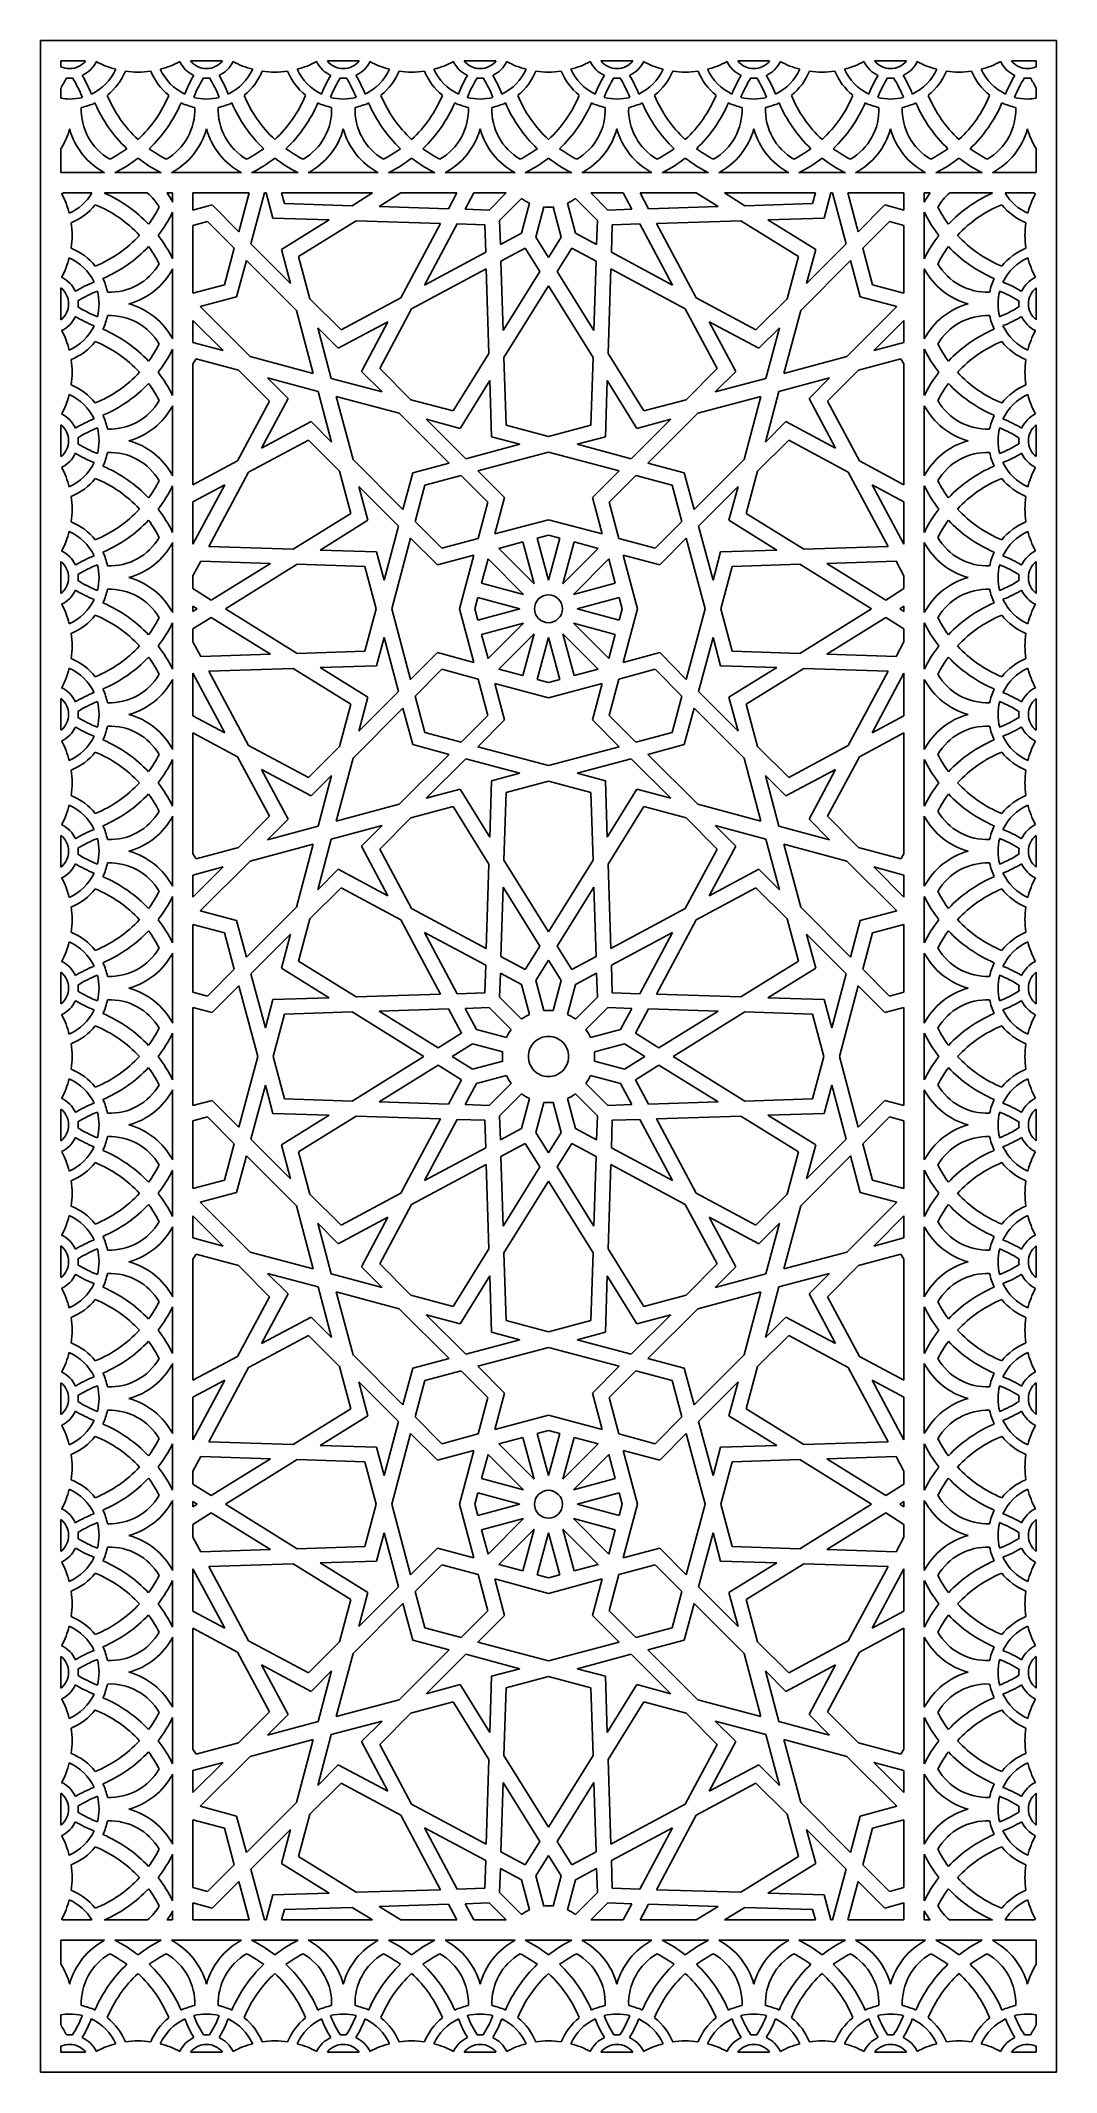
# Model space of a CAD drawing. Extents: x 7787 to 8787, y 5383 to 7383.
import ezdxf

# ---------------------------------------------------------------- set-up
doc = ezdxf.new("R2010")
doc.units = 0
doc.layers.add('DEFAULT_LAYER', color=1, linetype='CONTINUOUS')

msp = doc.modelspace()

# ---------------------------------------------------------------- linework, layer by layer
at = {"layer": 'DEFAULT_LAYER'}
for p, q in [((8786.8, 7382.6), (7786.8, 7382.6)), ((7786.8, 7382.6), (7786.8, 5382.6)), ((8786.8, 5382.6), (8786.8, 7382.6)), ((7806.8, 7362.6), (7831, 7362.6)), ((7806.8, 7356.9), (7806.8, 7362.6)), ((7934.4, 7362.6), (7965.7, 7362.6)), ((8069.1, 7362.6), (8100.4, 7362.6)), ((8203.8, 7362.6), (8235.1, 7362.6)), ((8338.5, 7362.6), (8369.8, 7362.6)), ((8473.2, 7362.6), (8504.5, 7362.6)), ((8607.9, 7362.6), (8639.2, 7362.6)), ((8742.7, 7362.6), (8766.8, 7362.6)), ((8766.8, 7362.6), (8766.8, 7356.9)), ((7806.8, 7325.8), (7806.8, 7335.9)), ((8766.8, 7335.9), (8766.8, 7325.8)), ((7806.8, 7276.6), (7806.8, 7252.6)), ((8766.8, 7252.6), (8766.8, 7276.6)), ((7806.8, 7252.6), (7849.8, 7252.6)), ((7859.8, 7252.6), (7905.6, 7252.6)), ((7915.6, 7252.6), (7984.5, 7252.6)), ((7994.5, 7252.6), (8040.3, 7252.6)), ((8050.3, 7252.6), (8119.2, 7252.6)), ((8129.2, 7252.6), (8175, 7252.6)), ((8185, 7252.6), (8253.9, 7252.6)), ((8263.9, 7252.6), (8309.7, 7252.6)), ((8319.8, 7252.6), (8388.6, 7252.6)), ((8398.6, 7252.6), (8444.4, 7252.6)), ((8454.5, 7252.6), (8523.3, 7252.6)), ((8533.4, 7252.6), (8579.1, 7252.6)), ((8589.2, 7252.6), (8658, 7252.6)), ((8668.1, 7252.6), (8713.8, 7252.6)), ((8723.9, 7252.6), (8766.8, 7252.6)), ((7837.2, 7232.6), (7808.8, 7232.6)), ((7849.6, 7232.6), (7892.1, 7232.6)), ((7916.8, 7232.6), (7911.2, 7232.6)), ((7916.8, 7223.7), (7916.8, 7232.6)), ((7992, 7232.6), (7936.8, 7232.6)), ((7936.8, 7232.6), (7936.8, 7215.7)), ((7936.8, 7215.7), (7955.6, 7220.8)), ((7955.6, 7220.8), (7981.8, 7194.5)), ((7981.8, 7194.5), (7992, 7232.6)), ((8007.2, 7232.6), (7993.8, 7182.5)), ((8008.9, 7232.6), (8007.2, 7232.6)), ((8015.5, 7207.9), (8008.9, 7232.6)), ((8024.1, 7232.6), (8026.8, 7222.2)), ((8113.5, 7232.6), (8024.1, 7232.6)), ((8026.8, 7222.2), (8093.5, 7220.1)), ((8093.5, 7220.1), (8113.5, 7232.6)), ((8141.4, 7232.6), (8120, 7219.3)), ((8196.6, 7232.6), (8141.4, 7232.6)), ((8188.4, 7217.1), (8196.6, 7232.6)), ((8213.3, 7232.6), (8204.7, 7216.6)), ((8245, 7232.6), (8213.3, 7232.6)), ((8228.3, 7215.8), (8245, 7232.6)), ((8238.7, 7205.5), (8260.3, 7227.1)), ((8268.1, 7222.6), (8260.2, 7193)), ((8305.5, 7222.6), (8313.4, 7193)), ((8335, 7205.5), (8313.3, 7227.1)), ((8345.3, 7215.8), (8328.6, 7232.6)), ((8328.6, 7232.6), (8360.3, 7232.6)), ((8360.3, 7232.6), (8368.9, 7216.6)), ((8385.3, 7217.1), (8377, 7232.6)), ((8377, 7232.6), (8432.3, 7232.6)), ((8432.3, 7232.6), (8453.7, 7219.3)), ((8460.1, 7232.6), (8480.2, 7220.1)), ((8549.6, 7232.6), (8460.1, 7232.6)), ((8480.2, 7220.1), (8546.8, 7222.2)), ((8546.8, 7222.2), (8549.6, 7232.6)), ((8558.2, 7207.9), (8564.8, 7232.6)), ((8564.8, 7232.6), (8566.4, 7232.6)), ((8566.4, 7232.6), (8579.8, 7182.5)), ((8581.6, 7232.6), (8591.8, 7194.5)), ((8636.8, 7232.6), (8581.6, 7232.6)), ((8591.8, 7194.5), (8618.1, 7220.8)), ((8618.1, 7220.8), (8636.8, 7215.7)), ((8636.8, 7215.7), (8636.8, 7232.6)), ((8656.8, 7223.7), (8656.8, 7232.6)), ((8656.8, 7232.6), (8662.5, 7232.6)), ((8724.1, 7232.6), (8681.6, 7232.6)), ((8736.4, 7232.6), (8764.8, 7232.6)), ((7916.8, 7167.9), (7916.8, 7213.7)), ((7951.2, 7204.4), (7936.8, 7200.5)), ((7936.8, 7200.5), (7936.8, 7133.9)), ((7977.4, 7178.1), (7951.2, 7204.4)), ((8070.9, 7206.1), (8015.5, 7207.9)), ((8023.8, 7176.9), (8070.9, 7206.1)), ((8040.8, 7170.2), (8097.4, 7205.3)), ((8097.4, 7205.3), (8180.6, 7202.7)), ((8120, 7219.3), (8188.4, 7217.1)), ((8180.6, 7202.7), (8141.3, 7129.3)), ((8164.7, 7141.8), (8197, 7202.1)), ((8197, 7202.1), (8224.1, 7201.3)), ((8204.7, 7216.6), (8228.3, 7215.8)), ((8224.1, 7201.3), (8225, 7174.2)), ((8239.4, 7181.9), (8238.7, 7205.5)), ((8274.4, 7189.2), (8282.3, 7218.8)), ((8291.3, 7218.8), (8299.2, 7189.2)), ((8334.2, 7181.9), (8335, 7205.5)), ((8368.9, 7216.6), (8345.3, 7215.8)), ((8348.7, 7174.2), (8349.5, 7201.3)), ((8349.5, 7201.3), (8376.6, 7202.1)), ((8376.6, 7202.1), (8409, 7141.8)), ((8453.7, 7219.3), (8385.3, 7217.1)), ((8476.2, 7205.3), (8393, 7202.7)), ((8393, 7202.7), (8432.3, 7129.3)), ((8532.8, 7170.2), (8476.2, 7205.3)), ((8502.7, 7206.1), (8558.2, 7207.9)), ((8549.9, 7176.9), (8502.7, 7206.1)), ((8596.2, 7178.1), (8622.5, 7204.4)), ((8622.5, 7204.4), (8636.8, 7200.5)), ((8636.8, 7200.5), (8636.8, 7133.9)), ((8656.8, 7167.9), (8656.8, 7213.7)), ((7993.8, 7182.5), (8032.7, 7143.6)), ((8260.2, 7193), (8239.4, 7181.9)), ((8286.8, 7169.2), (8274.4, 7189.2)), ((8299.2, 7189.2), (8286.8, 7169.2)), ((8313.4, 7193), (8334.2, 7181.9)), ((8579.8, 7182.5), (8540.9, 7143.6)), ((7967.8, 7142.3), (7977.4, 7178.1)), ((7979.8, 7130.3), (7989.4, 7166.1)), ((7989.4, 7166.1), (8038.6, 7117)), ((8032.7, 7143.6), (8023.8, 7176.9)), ((8052, 7128.4), (8040.8, 7170.2)), ((8225, 7174.2), (8164.7, 7141.8)), ((8239.9, 7165.5), (8263.9, 7178.3)), ((8242.1, 7097.1), (8239.9, 7165.5)), ((8263.9, 7178.3), (8278.2, 7155.3)), ((8309.8, 7178.3), (8295.5, 7155.3)), ((8333.7, 7165.5), (8309.8, 7178.3)), ((8331.5, 7097.1), (8333.7, 7165.5)), ((8409, 7141.8), (8348.7, 7174.2)), ((8521.7, 7128.4), (8532.8, 7170.2)), ((8584.2, 7166.1), (8535.1, 7117)), ((8540.9, 7143.6), (8549.9, 7176.9)), ((8593.8, 7130.3), (8584.2, 7166.1)), ((8605.8, 7142.3), (8596.2, 7178.1)), ((7916.8, 7089), (7916.8, 7157.9)), ((7936.8, 7133.9), (7967.8, 7142.3)), ((8225.5, 7157.8), (8152.1, 7118.5)), ((8228.1, 7074.6), (8225.5, 7157.8)), ((8278.2, 7155.3), (8242.1, 7097.1)), ((8286.8, 7141.3), (8242.9, 7070.6)), ((8330.7, 7070.6), (8286.8, 7141.3)), ((8295.5, 7155.3), (8331.5, 7097.1)), ((8345.5, 7074.6), (8348.1, 7157.8)), ((8348.1, 7157.8), (8421.5, 7118.5)), ((8636.8, 7133.9), (8605.8, 7142.3)), ((8656.8, 7089), (8656.8, 7157.9)), ((7806.8, 7107.8), (7806.8, 7139.1)), ((7943.9, 7120.7), (7979.8, 7130.3)), ((7993.1, 7071.5), (7943.9, 7120.7)), ((8082.6, 7097.8), (8052, 7128.4)), ((8141.3, 7129.3), (8082.6, 7097.8)), ((8432.3, 7129.3), (8491.1, 7097.8)), ((8491.1, 7097.8), (8521.7, 7128.4)), ((8580.6, 7071.5), (8629.7, 7120.7)), ((8629.7, 7120.7), (8593.8, 7130.3)), ((8766.8, 7107.8), (8766.8, 7139.1)), ((7936.8, 7107), (7966.4, 7077.4)), ((7936.8, 7085.3), (7936.8, 7107)), ((8038.6, 7117), (8055.2, 7054.9)), ((8079.9, 7079.7), (8059.6, 7100)), ((8059.6, 7100), (8073, 7050.1)), ((8128.8, 7105.9), (8079.9, 7079.7)), ((8102.6, 7057), (8128.8, 7105.9)), ((8152.1, 7118.5), (8120.7, 7059.7)), ((8421.5, 7118.5), (8453, 7059.7)), ((8444.9, 7105.9), (8471.1, 7057)), ((8493.8, 7079.7), (8444.9, 7105.9)), ((8514.1, 7100), (8493.8, 7079.7)), ((8500.7, 7050.1), (8514.1, 7100)), ((8535.1, 7117), (8518.4, 7054.9)), ((8636.8, 7107), (8607.2, 7077.4)), ((8636.8, 7085.3), (8636.8, 7107)), ((7966.4, 7077.4), (7936.8, 7085.3)), ((8607.2, 7077.4), (8636.8, 7085.3)), ((7916.8, 7033.2), (7916.8, 7079)), ((7939.9, 7069.3), (7936.8, 7064.3)), ((7936.8, 7064.3), (7936.8, 6945.2)), ((7981.7, 7058.1), (7939.9, 7069.3)), ((8055.2, 7054.9), (7993.1, 7071.5)), ((8193, 7018), (8228.1, 7074.6)), ((8242.9, 7070.6), (8245.1, 7004)), ((8328.6, 7004), (8330.7, 7070.6)), ((8380.6, 7018), (8345.5, 7074.6)), ((8518.4, 7054.9), (8580.6, 7071.5)), ((8591.9, 7058.1), (8633.7, 7069.3)), ((8633.7, 7069.3), (8636.8, 7064.3)), ((8636.8, 7064.3), (8636.8, 6945.2)), ((8656.8, 7033.2), (8656.8, 7079)), ((8012.3, 7027.5), (7981.7, 7058.1)), ((8030.4, 7030.2), (8010.1, 7050.5)), ((8010.1, 7050.5), (8060, 7037.1)), ((8073, 7050.1), (8122.9, 7036.7)), ((8122.9, 7036.7), (8102.6, 7057)), ((8120.7, 7059.7), (8151.2, 7029.1)), ((8199.7, 7000.9), (8229, 7048.1)), ((8229, 7048.1), (8230.7, 6992.6)), ((8344.7, 7048.1), (8342.9, 6992.6)), ((8373.9, 7000.9), (8344.7, 7048.1)), ((8453, 7059.7), (8422.4, 7029.1)), ((8471.1, 7057), (8450.8, 7036.7)), ((8450.8, 7036.7), (8500.7, 7050.1)), ((8563.6, 7050.5), (8513.7, 7037.1)), ((8543.3, 7030.2), (8563.6, 7050.5)), ((8561.4, 7027.5), (8591.9, 7058.1)), ((7916.8, 6954.3), (7916.8, 7023.1)), ((7980.8, 6968.8), (8012.3, 7027.5)), ((8004.2, 6981.3), (8030.4, 7030.2)), ((8060, 7037.1), (8073.3, 6987.2)), ((8077.7, 7032.4), (8094.4, 6970.2)), ((8139.8, 7015.7), (8077.7, 7032.4)), ((8151.2, 7029.1), (8193, 7018)), ((8422.4, 7029.1), (8380.6, 7018)), ((8433.8, 7015.7), (8495.9, 7032.4)), ((8495.9, 7032.4), (8479.3, 6970.2)), ((8513.7, 7037.1), (8500.3, 6987.2)), ((8569.5, 6981.3), (8543.3, 7030.2)), ((8592.9, 6968.8), (8561.4, 7027.5)), ((8656.8, 6954.3), (8656.8, 7023.1)), ((7806.8, 6973.1), (7806.8, 7004.4)), ((8053, 7007.5), (8004.2, 6981.3)), ((8073.3, 6987.2), (8053, 7007.5)), ((8189, 6966.6), (8139.8, 7015.7)), ((8205.4, 6971), (8166.5, 7009.9)), ((8166.5, 7009.9), (8199.7, 7000.9)), ((8245.1, 7004), (8286.8, 6992.8)), ((8286.8, 6992.8), (8328.6, 7004)), ((8368.3, 6971), (8407.2, 7009.9)), ((8407.2, 7009.9), (8373.9, 7000.9)), ((8384.7, 6966.6), (8433.8, 7015.7)), ((8500.3, 6987.2), (8520.6, 7007.5)), ((8520.6, 7007.5), (8569.5, 6981.3)), ((8766.8, 6973.1), (8766.8, 7004.4)), ((7991.6, 6957.9), (8050.4, 6989.4)), ((8050.4, 6989.4), (8080.9, 6958.9)), ((8258.5, 6985.2), (8205.4, 6971)), ((8230.7, 6992.6), (8258.5, 6985.2)), ((8342.9, 6992.6), (8315.2, 6985.2)), ((8315.2, 6985.2), (8368.3, 6971)), ((8523.3, 6989.4), (8492.7, 6958.9)), ((8582, 6957.9), (8523.3, 6989.4)), ((7936.8, 6945.2), (7980.8, 6968.8)), ((8094.4, 6970.2), (8143.5, 6921.1)), ((8153.1, 6957), (8189, 6966.6)), ((8217.3, 6959), (8286.8, 6977.6)), ((8286.8, 6977.6), (8356.3, 6959)), ((8420.5, 6957), (8384.7, 6966.6)), ((8479.3, 6970.2), (8430.1, 6921.1)), ((8636.8, 6945.2), (8592.9, 6968.8)), ((7916.8, 6898.5), (7916.8, 6944.3)), ((7936.8, 6886.8), (7968.3, 6945.4)), ((7968.3, 6945.4), (7936.8, 6928.6)), ((7952.3, 6884.6), (7991.6, 6957.9)), ((8080.9, 6958.9), (8092.1, 6917.1)), ((8139.1, 6904.7), (8100.2, 6943.6)), ((8100.2, 6943.6), (8109.1, 6910.4)), ((8143.5, 6921.1), (8153.1, 6957)), ((8155.5, 6909.1), (8165.1, 6945)), ((8165.1, 6945), (8201, 6954.6)), ((8201, 6954.6), (8227.2, 6928.3)), ((8243.6, 6932.7), (8217.3, 6959)), ((8356.3, 6959), (8330, 6932.7)), ((8372.7, 6954.6), (8346.4, 6928.3)), ((8408.5, 6945), (8372.7, 6954.6)), ((8418.2, 6909.1), (8408.5, 6945)), ((8430.1, 6921.1), (8420.5, 6957)), ((8434.5, 6904.7), (8473.4, 6943.6)), ((8473.4, 6943.6), (8464.5, 6910.4)), ((8492.7, 6958.9), (8481.5, 6917.1)), ((8621.3, 6884.6), (8582, 6957.9)), ((8636.8, 6886.8), (8605.4, 6945.4)), ((8605.4, 6945.4), (8636.8, 6928.6)), ((8656.8, 6898.5), (8656.8, 6944.3)), ((7936.8, 6928.6), (7936.8, 6886.8)), ((8227.2, 6928.3), (8217.6, 6892.5)), ((8234, 6896.9), (8243.6, 6932.7)), ((8330, 6932.7), (8339.6, 6896.9)), ((8346.4, 6928.3), (8356, 6892.5)), ((8636.8, 6928.6), (8636.8, 6886.8)), ((8092.1, 6917.1), (8035.5, 6882)), ((8109.1, 6910.4), (8062, 6881.1)), ((8124.9, 6851.6), (8139.1, 6904.7)), ((8181.7, 6882.9), (8155.5, 6909.1)), ((8286.8, 6911), (8234, 6896.9)), ((8339.6, 6896.9), (8286.8, 6911)), ((8391.9, 6882.9), (8418.2, 6909.1)), ((8448.8, 6851.6), (8434.5, 6904.7)), ((8464.5, 6910.4), (8511.6, 6881.1)), ((8481.5, 6917.1), (8538.1, 6882)), ((7916.8, 6819.6), (7916.8, 6888.4)), ((8035.5, 6882), (7952.3, 6884.6)), ((8062, 6881.1), (8117.4, 6879.4)), ((8132.5, 6823.3), (8151.1, 6892.7)), ((8151.1, 6892.7), (8177.4, 6866.5)), ((8217.6, 6892.5), (8181.7, 6882.9)), ((8261.6, 6889.1), (8237.8, 6882.7)), ((8237.8, 6882.7), (8272.6, 6847.8)), ((8272.6, 6847.8), (8261.6, 6889.1)), ((8286.8, 6895.8), (8275.8, 6892.9)), ((8275.8, 6892.9), (8286.8, 6851.6)), ((8297.9, 6892.9), (8286.8, 6895.8)), ((8286.8, 6851.6), (8297.9, 6892.9)), ((8301, 6847.8), (8312, 6889.1)), ((8335.8, 6882.7), (8301, 6847.8)), ((8312, 6889.1), (8335.8, 6882.7)), ((8356, 6892.5), (8391.9, 6882.9)), ((8396.3, 6866.5), (8422.5, 6892.7)), ((8422.5, 6892.7), (8441.2, 6823.3)), ((8511.6, 6881.1), (8456.2, 6879.4)), ((8538.1, 6882), (8621.3, 6884.6)), ((8656.8, 6819.6), (8656.8, 6888.4)), ((7806.8, 6838.4), (7806.8, 6869.7)), ((7944.6, 6870.1), (7936.8, 6855.7)), ((8013, 6868), (7944.6, 6870.1)), ((7954.8, 6831.9), (8013, 6868)), ((8039.5, 6867.1), (7968.7, 6823.3)), ((8106.1, 6865), (8039.5, 6867.1)), ((8117.3, 6823.3), (8106.1, 6865)), ((8117.4, 6879.4), (8124.9, 6851.6)), ((8177.4, 6866.5), (8213.2, 6876.1)), ((8213.2, 6876.1), (8199.1, 6823.3)), ((8221, 6848.5), (8227.4, 6872.3)), ((8227.4, 6872.3), (8262.3, 6837.5)), ((8346.2, 6872.3), (8311.4, 6837.5)), ((8352.6, 6848.5), (8346.2, 6872.3)), ((8360.4, 6876.1), (8396.3, 6866.5)), ((8374.6, 6823.3), (8360.4, 6876.1)), ((8456.2, 6879.4), (8448.8, 6851.6)), ((8467.6, 6865), (8456.4, 6823.3)), ((8534.2, 6867.1), (8467.6, 6865)), ((8604.9, 6823.3), (8534.2, 6867.1)), ((8560.7, 6868), (8629.1, 6870.1)), ((8618.8, 6831.9), (8560.7, 6868)), ((8629.1, 6870.1), (8636.8, 6855.7)), ((8766.8, 6838.4), (8766.8, 6869.7)), ((7936.8, 6855.7), (7936.8, 6843.1)), ((7936.8, 6843.1), (7954.8, 6831.9)), ((8262.3, 6837.5), (8221, 6848.5)), ((8311.4, 6837.5), (8352.6, 6848.5)), ((8636.8, 6843.1), (8618.8, 6831.9)), ((8636.8, 6855.7), (8636.8, 6843.1)), ((7936.8, 6825.8), (7940.9, 6823.3)), ((7936.8, 6820.7), (7936.8, 6825.8)), ((7940.9, 6823.3), (7936.8, 6820.7)), ((7968.7, 6823.3), (8039.5, 6779.4)), ((8106.1, 6781.5), (8117.3, 6823.3)), ((8151.1, 6753.8), (8132.5, 6823.3)), ((8199.1, 6823.3), (8213.2, 6770.4)), ((8217.2, 6834.3), (8214.3, 6823.3)), ((8214.3, 6823.3), (8217.2, 6812.2)), ((8258.5, 6823.3), (8217.2, 6834.3)), ((8217.2, 6812.2), (8258.5, 6823.3)), ((8356.4, 6834.3), (8315.2, 6823.3)), ((8315.2, 6823.3), (8356.4, 6812.2)), ((8359.4, 6823.3), (8356.4, 6834.3)), ((8356.4, 6812.2), (8359.4, 6823.3)), ((8360.4, 6770.4), (8374.6, 6823.3)), ((8441.2, 6823.3), (8422.5, 6753.8)), ((8456.4, 6823.3), (8467.6, 6781.5)), ((8534.2, 6779.4), (8604.9, 6823.3)), ((8632.8, 6823.3), (8636.8, 6825.8)), ((8636.8, 6820.7), (8632.8, 6823.3)), ((8636.8, 6825.8), (8636.8, 6820.7)), ((7916.8, 6763.8), (7916.8, 6809.5)), ((7936.8, 6803.5), (7954.8, 6814.6)), ((7936.8, 6790.9), (7936.8, 6803.5)), ((7954.8, 6814.6), (8013, 6778.6)), ((8262.3, 6809.1), (8221, 6798)), ((8227.4, 6774.2), (8262.3, 6809.1)), ((8346.2, 6774.2), (8311.4, 6809.1)), ((8311.4, 6809.1), (8352.6, 6798)), ((8618.8, 6814.6), (8560.7, 6778.6)), ((8636.8, 6803.5), (8618.8, 6814.6)), ((8636.8, 6790.9), (8636.8, 6803.5)), ((8656.8, 6763.8), (8656.8, 6809.5)), ((7944.6, 6776.4), (7936.8, 6790.9)), ((8039.5, 6779.4), (8106.1, 6781.5)), ((8117.4, 6767.2), (8124.9, 6794.9)), ((8124.9, 6794.9), (8139.1, 6741.8)), ((8177.4, 6780.1), (8151.1, 6753.8)), ((8213.2, 6770.4), (8177.4, 6780.1)), ((8221, 6798), (8227.4, 6774.2)), ((8237.8, 6763.9), (8272.6, 6798.7)), ((8272.6, 6798.7), (8261.6, 6757.5)), ((8286.8, 6794.9), (8275.8, 6753.7)), ((8297.9, 6753.7), (8286.8, 6794.9)), ((8335.8, 6763.9), (8301, 6798.7)), ((8301, 6798.7), (8312, 6757.5)), ((8352.6, 6798), (8346.2, 6774.2)), ((8396.3, 6780.1), (8360.4, 6770.4)), ((8422.5, 6753.8), (8396.3, 6780.1)), ((8448.8, 6794.9), (8434.5, 6741.8)), ((8456.2, 6767.2), (8448.8, 6794.9)), ((8467.6, 6781.5), (8534.2, 6779.4)), ((8629.1, 6776.4), (8636.8, 6790.9)), ((8013, 6778.6), (7944.6, 6776.4)), ((8035.5, 6764.6), (7952.3, 6761.9)), ((7952.3, 6761.9), (7991.6, 6688.6)), ((8092.1, 6729.5), (8035.5, 6764.6)), ((8062, 6765.4), (8117.4, 6767.2)), ((8109.1, 6736.2), (8062, 6765.4)), ((8155.5, 6737.4), (8181.7, 6763.7)), ((8181.7, 6763.7), (8217.6, 6754.1)), ((8261.6, 6757.5), (8237.8, 6763.9)), ((8312, 6757.5), (8335.8, 6763.9)), ((8391.9, 6763.7), (8356, 6754.1)), ((8418.2, 6737.4), (8391.9, 6763.7)), ((8511.6, 6765.4), (8456.2, 6767.2)), ((8464.5, 6736.2), (8511.6, 6765.4)), ((8481.5, 6729.5), (8538.1, 6764.6)), ((8538.1, 6764.6), (8621.3, 6761.9)), ((8560.7, 6778.6), (8629.1, 6776.4)), ((8621.3, 6761.9), (8582, 6688.6)), ((7916.8, 6684.9), (7916.8, 6753.7)), ((7936.8, 6759.8), (7968.3, 6701.1)), ((7936.8, 6718), (7936.8, 6759.8)), ((8139.1, 6741.8), (8100.2, 6702.9)), ((8217.6, 6754.1), (8227.2, 6718.2)), ((8286.8, 6735.5), (8234, 6749.7)), ((8234, 6749.7), (8243.6, 6713.8)), ((8275.8, 6753.7), (8286.8, 6750.7)), ((8286.8, 6750.7), (8297.9, 6753.7)), ((8339.6, 6749.7), (8286.8, 6735.5)), ((8330, 6713.8), (8339.6, 6749.7)), ((8356, 6754.1), (8346.4, 6718.2)), ((8434.5, 6741.8), (8473.4, 6702.9)), ((8605.4, 6701.1), (8636.8, 6759.8)), ((8636.8, 6759.8), (8636.8, 6718)), ((8656.8, 6684.9), (8656.8, 6753.7)), ((7806.8, 6703.7), (7806.8, 6734.9)), ((8080.9, 6687.7), (8092.1, 6729.5)), ((8143.5, 6725.4), (8094.4, 6676.3)), ((8100.2, 6702.9), (8109.1, 6736.2)), ((8153.1, 6689.6), (8143.5, 6725.4)), ((8165.1, 6701.5), (8155.5, 6737.4)), ((8408.5, 6701.5), (8418.2, 6737.4)), ((8420.5, 6689.6), (8430.1, 6725.4)), ((8430.1, 6725.4), (8479.3, 6676.3)), ((8473.4, 6702.9), (8464.5, 6736.2)), ((8492.7, 6687.7), (8481.5, 6729.5)), ((8766.8, 6703.7), (8766.8, 6734.9)), ((7968.3, 6701.1), (7936.8, 6718)), ((7936.8, 6701.3), (7980.8, 6677.7)), ((7936.8, 6582.2), (7936.8, 6701.3)), ((8201, 6691.9), (8165.1, 6701.5)), ((8227.2, 6718.2), (8201, 6691.9)), ((8243.6, 6713.8), (8217.3, 6687.5)), ((8356.3, 6687.5), (8330, 6713.8)), ((8346.4, 6718.2), (8372.7, 6691.9)), ((8372.7, 6691.9), (8408.5, 6701.5)), ((8636.8, 6701.3), (8592.9, 6677.7)), ((8636.8, 6718), (8605.4, 6701.1)), ((8636.8, 6582.2), (8636.8, 6701.3)), ((7991.6, 6688.6), (8050.4, 6657.1)), ((8050.4, 6657.1), (8080.9, 6687.7)), ((8189, 6679.9), (8153.1, 6689.6)), ((8217.3, 6687.5), (8286.8, 6668.9)), ((8286.8, 6668.9), (8356.3, 6687.5)), ((8384.7, 6679.9), (8420.5, 6689.6)), ((8523.3, 6657.1), (8492.7, 6687.7)), ((8582, 6688.6), (8523.3, 6657.1)), ((7916.8, 6629.1), (7916.8, 6674.8)), ((7980.8, 6677.7), (8012.3, 6619)), ((8004.2, 6665.2), (8030.4, 6616.3)), ((8053, 6639), (8004.2, 6665.2)), ((8094.4, 6676.3), (8077.7, 6614.2)), ((8139.8, 6630.8), (8189, 6679.9)), ((8205.4, 6675.5), (8166.5, 6636.7)), ((8258.5, 6661.3), (8205.4, 6675.5)), ((8230.7, 6653.9), (8258.5, 6661.3)), ((8315.2, 6661.3), (8368.3, 6675.5)), ((8342.9, 6653.9), (8315.2, 6661.3)), ((8368.3, 6675.5), (8407.2, 6636.7)), ((8433.8, 6630.8), (8384.7, 6679.9)), ((8479.3, 6676.3), (8495.9, 6614.2)), ((8569.5, 6665.2), (8520.6, 6639)), ((8543.3, 6616.3), (8569.5, 6665.2)), ((8592.9, 6677.7), (8561.4, 6619)), ((8656.8, 6629.1), (8656.8, 6674.8)), ((8073.3, 6659.3), (8053, 6639)), ((8060, 6609.4), (8073.3, 6659.3)), ((8166.5, 6636.7), (8199.7, 6645.6)), ((8199.7, 6645.6), (8229, 6598.5)), ((8229, 6598.5), (8230.7, 6653.9)), ((8245.1, 6642.5), (8242.9, 6575.9)), ((8286.8, 6653.7), (8245.1, 6642.5)), ((8328.6, 6642.5), (8286.8, 6653.7)), ((8330.7, 6575.9), (8328.6, 6642.5)), ((8344.7, 6598.5), (8342.9, 6653.9)), ((8373.9, 6645.6), (8344.7, 6598.5)), ((8407.2, 6636.7), (8373.9, 6645.6)), ((8520.6, 6639), (8500.3, 6659.3)), ((8500.3, 6659.3), (8513.7, 6609.4)), ((8077.7, 6614.2), (8139.8, 6630.8)), ((8151.2, 6617.4), (8193, 6628.6)), ((8193, 6628.6), (8228.1, 6572)), ((8380.6, 6628.6), (8345.5, 6572)), ((8422.4, 6617.4), (8380.6, 6628.6)), ((8495.9, 6614.2), (8433.8, 6630.8)), ((7806.8, 6569), (7806.8, 6600.2)), ((7916.8, 6550.2), (7916.8, 6619)), ((8012.3, 6619), (7981.7, 6588.4)), ((8030.4, 6616.3), (8010.1, 6596)), ((8010.1, 6596), (8060, 6609.4)), ((8122.9, 6609.8), (8073, 6596.4)), ((8102.6, 6589.5), (8122.9, 6609.8)), ((8120.7, 6586.8), (8151.2, 6617.4)), ((8453, 6586.8), (8422.4, 6617.4)), ((8471.1, 6589.5), (8450.8, 6609.8)), ((8450.8, 6609.8), (8500.7, 6596.4)), ((8513.7, 6609.4), (8563.6, 6596)), ((8563.6, 6596), (8543.3, 6616.3)), ((8561.4, 6619), (8591.9, 6588.4)), ((8656.8, 6550.2), (8656.8, 6619)), ((8766.8, 6569), (8766.8, 6600.2)), ((7939.9, 6577.2), (7936.8, 6582.2)), ((7981.7, 6588.4), (7939.9, 6577.2)), ((7993.1, 6575), (8055.2, 6591.7)), ((8055.2, 6591.7), (8038.6, 6529.5)), ((8073, 6596.4), (8059.6, 6546.5)), ((8128.8, 6540.6), (8102.6, 6589.5)), ((8152.1, 6528.1), (8120.7, 6586.8)), ((8421.5, 6528.1), (8453, 6586.8)), ((8444.9, 6540.6), (8471.1, 6589.5)), ((8500.7, 6596.4), (8514.1, 6546.5)), ((8518.4, 6591.7), (8535.1, 6529.5)), ((8580.6, 6575), (8518.4, 6591.7)), ((8591.9, 6588.4), (8633.7, 6577.2)), ((8633.7, 6577.2), (8636.8, 6582.2)), ((7936.8, 6539.5), (7966.4, 6569.1)), ((7966.4, 6569.1), (7936.8, 6561.2)), ((7936.8, 6561.2), (7936.8, 6539.5)), ((7943.9, 6525.9), (7993.1, 6575)), ((8059.6, 6546.5), (8079.9, 6566.8)), ((8079.9, 6566.8), (8128.8, 6540.6)), ((8228.1, 6572), (8225.5, 6488.8)), ((8242.9, 6575.9), (8286.8, 6505.2)), ((8286.8, 6505.2), (8330.7, 6575.9)), ((8345.5, 6572), (8348.1, 6488.8)), ((8493.8, 6566.8), (8444.9, 6540.6)), ((8514.1, 6546.5), (8493.8, 6566.8)), ((8629.7, 6525.9), (8580.6, 6575)), ((8636.8, 6539.5), (8607.2, 6569.1)), ((8607.2, 6569.1), (8636.8, 6561.2)), ((8636.8, 6561.2), (8636.8, 6539.5)), ((7916.8, 6494.4), (7916.8, 6540.1)), ((8082.6, 6548.7), (8052, 6518.1)), ((8141.3, 6517.2), (8082.6, 6548.7)), ((8242.1, 6549.4), (8239.9, 6481)), ((8278.2, 6491.3), (8242.1, 6549.4)), ((8295.5, 6491.3), (8331.5, 6549.4)), ((8331.5, 6549.4), (8333.7, 6481)), ((8432.3, 6517.2), (8491.1, 6548.7)), ((8491.1, 6548.7), (8521.7, 6518.1)), ((8656.8, 6494.4), (8656.8, 6540.1)), ((7979.8, 6516.3), (7943.9, 6525.9)), ((8038.6, 6529.5), (7989.4, 6480.4)), ((8225.5, 6488.8), (8152.1, 6528.1)), ((8348.1, 6488.8), (8421.5, 6528.1)), ((8535.1, 6529.5), (8584.2, 6480.4)), ((8593.8, 6516.3), (8629.7, 6525.9)), ((7967.8, 6504.3), (7936.8, 6512.6)), ((7936.8, 6512.6), (7936.8, 6446)), ((7977.4, 6468.4), (7967.8, 6504.3)), ((7989.4, 6480.4), (7979.8, 6516.3)), ((7993.8, 6464), (8032.7, 6502.9)), ((8032.7, 6502.9), (8023.8, 6469.6)), ((8052, 6518.1), (8040.8, 6476.4)), ((8180.6, 6443.9), (8141.3, 6517.2)), ((8164.7, 6504.7), (8225, 6472.4)), ((8197, 6444.4), (8164.7, 6504.7)), ((8409, 6504.7), (8348.7, 6472.4)), ((8376.6, 6444.4), (8409, 6504.7)), ((8393, 6443.9), (8432.3, 6517.2)), ((8521.7, 6518.1), (8532.8, 6476.4)), ((8579.8, 6464), (8540.9, 6502.9)), ((8540.9, 6502.9), (8549.9, 6469.6)), ((8584.2, 6480.4), (8593.8, 6516.3)), ((8596.2, 6468.4), (8605.8, 6504.3)), ((8605.8, 6504.3), (8636.8, 6512.6)), ((8636.8, 6512.6), (8636.8, 6446)), ((7916.8, 6415.5), (7916.8, 6484.3)), ((8239.9, 6481), (8263.9, 6468.2)), ((8263.9, 6468.2), (8278.2, 6491.3)), ((8309.8, 6468.2), (8295.5, 6491.3)), ((8333.7, 6481), (8309.8, 6468.2)), ((8656.8, 6415.5), (8656.8, 6484.3)), ((7806.8, 6434.3), (7806.8, 6465.5)), ((7951.2, 6442.1), (7977.4, 6468.4)), ((8008.1, 6410.9), (7993.8, 6464)), ((8023.8, 6469.6), (8070.9, 6440.4)), ((8040.8, 6476.4), (8097.4, 6441.2)), ((8225, 6472.4), (8224.1, 6445.2)), ((8239.4, 6464.6), (8238.7, 6441.1)), ((8260.2, 6453.5), (8239.4, 6464.6)), ((8274.4, 6457.3), (8286.8, 6477.3)), ((8286.8, 6477.3), (8299.2, 6457.3)), ((8313.4, 6453.5), (8334.2, 6464.6)), ((8334.2, 6464.6), (8335, 6441.1)), ((8348.7, 6472.4), (8349.5, 6445.2)), ((8532.8, 6476.4), (8476.2, 6441.2)), ((8549.9, 6469.6), (8502.7, 6440.4)), ((8565.6, 6410.9), (8579.8, 6464)), ((8622.5, 6442.1), (8596.2, 6468.4)), ((8766.8, 6434.3), (8766.8, 6465.5)), ((7936.8, 6446), (7951.2, 6442.1)), ((7955.6, 6425.8), (7981.8, 6452)), ((7981.8, 6452), (8000.5, 6382.6)), ((8070.9, 6440.4), (8015.5, 6438.7)), ((8097.4, 6441.2), (8180.6, 6443.9)), ((8224.1, 6445.2), (8197, 6444.4)), ((8238.7, 6441.1), (8260.3, 6419.4)), ((8268.1, 6423.9), (8260.2, 6453.5)), ((8282.3, 6427.7), (8274.4, 6457.3)), ((8299.2, 6457.3), (8291.3, 6427.7)), ((8305.5, 6423.9), (8313.4, 6453.5)), ((8335, 6441.1), (8313.3, 6419.4)), ((8349.5, 6445.2), (8376.6, 6444.4)), ((8476.2, 6441.2), (8393, 6443.9)), ((8502.7, 6440.4), (8558.2, 6438.7)), ((8573.2, 6382.6), (8591.8, 6452)), ((8591.8, 6452), (8618.1, 6425.8)), ((8636.8, 6446), (8622.5, 6442.1)), ((7936.8, 6430.8), (7955.6, 6425.8)), ((7936.8, 6334.3), (7936.8, 6430.8)), ((8015.5, 6438.7), (8008.1, 6410.9)), ((8026.8, 6424.3), (8015.7, 6382.6)), ((8093.5, 6426.4), (8026.8, 6424.3)), ((8164.2, 6382.6), (8093.5, 6426.4)), ((8120, 6427.3), (8188.4, 6429.4)), ((8178.1, 6391.2), (8120, 6427.3)), ((8188.4, 6429.4), (8201.2, 6405.5)), ((8204.7, 6429.9), (8228.3, 6430.7)), ((8215.9, 6409.2), (8204.7, 6429.9)), ((8228.3, 6430.7), (8250, 6409)), ((8345.3, 6430.7), (8323.7, 6409)), ((8368.9, 6429.9), (8345.3, 6430.7)), ((8357.8, 6409.2), (8368.9, 6429.9)), ((8385.3, 6429.4), (8372.5, 6405.5)), ((8453.7, 6427.3), (8385.3, 6429.4)), ((8395.5, 6391.2), (8453.7, 6427.3)), ((8480.2, 6426.4), (8409.5, 6382.6)), ((8546.8, 6424.3), (8480.2, 6426.4)), ((8558, 6382.6), (8546.8, 6424.3)), ((8558.2, 6438.7), (8565.6, 6410.9)), ((8618.1, 6425.8), (8636.8, 6430.8)), ((8636.8, 6430.8), (8636.8, 6334.3)), ((7916.8, 6359.7), (7916.8, 6405.4)), ((8201.2, 6405.5), (8178.1, 6391.2)), ((8245.5, 6401.2), (8215.9, 6409.2)), ((8328.2, 6401.2), (8357.8, 6409.2)), ((8372.5, 6405.5), (8395.5, 6391.2)), ((8656.8, 6359.7), (8656.8, 6405.4)), ((8000.5, 6382.6), (7981.8, 6313.1)), ((8015.7, 6382.6), (8026.8, 6340.8)), ((8093.5, 6338.7), (8164.2, 6382.6)), ((8192, 6382.6), (8212.1, 6395)), ((8212.1, 6370.1), (8192, 6382.6)), ((8212.1, 6395), (8241.7, 6387.1)), ((8332, 6387.1), (8361.6, 6395)), ((8361.6, 6395), (8381.6, 6382.6)), ((8381.6, 6382.6), (8361.6, 6370.1)), ((8409.5, 6382.6), (8480.2, 6338.7)), ((8546.8, 6340.8), (8558, 6382.6)), ((8591.8, 6313.1), (8573.2, 6382.6)), ((8178.1, 6373.9), (8120, 6337.8)), ((8201.2, 6359.6), (8178.1, 6373.9)), ((8241.7, 6378.1), (8212.1, 6370.1)), ((8245.5, 6363.9), (8215.9, 6355.9)), ((8328.2, 6363.9), (8357.8, 6355.9)), ((8361.6, 6370.1), (8332, 6378.1)), ((8372.5, 6359.6), (8395.5, 6373.9)), ((8395.5, 6373.9), (8453.7, 6337.8)), ((7916.8, 6280.8), (7916.8, 6349.6)), ((8008.1, 6354.2), (7993.8, 6301.1)), ((8015.5, 6326.5), (8008.1, 6354.2)), ((8026.8, 6340.8), (8093.5, 6338.7)), ((8188.4, 6335.7), (8201.2, 6359.6)), ((8215.9, 6355.9), (8204.7, 6335.2)), ((8228.3, 6334.4), (8250, 6356.1)), ((8238.7, 6324), (8260.3, 6345.7)), ((8268.1, 6341.2), (8260.2, 6311.6)), ((8305.5, 6341.2), (8313.4, 6311.6)), ((8335, 6324), (8313.3, 6345.7)), ((8345.3, 6334.4), (8323.7, 6356.1)), ((8357.8, 6355.9), (8368.9, 6335.2)), ((8385.3, 6335.7), (8372.5, 6359.6)), ((8480.2, 6338.7), (8546.8, 6340.8)), ((8558.2, 6326.5), (8565.6, 6354.2)), ((8565.6, 6354.2), (8579.8, 6301.1)), ((8656.8, 6280.8), (8656.8, 6349.6)), ((7806.8, 6299.6), (7806.8, 6330.8)), ((7955.6, 6339.3), (7936.8, 6334.3)), ((7951.2, 6323), (7936.8, 6319.1)), ((7977.4, 6296.7), (7951.2, 6323)), ((7981.8, 6313.1), (7955.6, 6339.3)), ((8070.9, 6324.7), (8015.5, 6326.5)), ((8023.8, 6295.5), (8070.9, 6324.7)), ((8040.8, 6288.7), (8097.4, 6323.9)), ((8097.4, 6323.9), (8180.6, 6321.2)), ((8120, 6337.8), (8188.4, 6335.7)), ((8180.6, 6321.2), (8141.3, 6247.9)), ((8164.7, 6260.4), (8197, 6320.7)), ((8197, 6320.7), (8224.1, 6319.9)), ((8204.7, 6335.2), (8228.3, 6334.4)), ((8239.4, 6300.5), (8238.7, 6324)), ((8274.4, 6307.8), (8282.3, 6337.4)), ((8291.3, 6337.4), (8299.2, 6307.8)), ((8334.2, 6300.5), (8335, 6324)), ((8368.9, 6335.2), (8345.3, 6334.4)), ((8349.5, 6319.9), (8376.6, 6320.7)), ((8376.6, 6320.7), (8409, 6260.4)), ((8453.7, 6337.8), (8385.3, 6335.7)), ((8476.2, 6323.9), (8393, 6321.2)), ((8393, 6321.2), (8432.3, 6247.9)), ((8532.8, 6288.7), (8476.2, 6323.9)), ((8502.7, 6324.7), (8558.2, 6326.5)), ((8549.9, 6295.5), (8502.7, 6324.7)), ((8618.1, 6339.3), (8591.8, 6313.1)), ((8596.2, 6296.7), (8622.5, 6323)), ((8636.8, 6334.3), (8618.1, 6339.3)), ((8622.5, 6323), (8636.8, 6319.1)), ((8766.8, 6299.6), (8766.8, 6330.8)), ((7936.8, 6319.1), (7936.8, 6252.5)), ((7993.8, 6301.1), (8032.7, 6262.2)), ((8224.1, 6319.9), (8225, 6292.7)), ((8260.2, 6311.6), (8239.4, 6300.5)), ((8286.8, 6287.8), (8274.4, 6307.8)), ((8299.2, 6307.8), (8286.8, 6287.8)), ((8313.4, 6311.6), (8334.2, 6300.5)), ((8348.7, 6292.7), (8349.5, 6319.9)), ((8579.8, 6301.1), (8540.9, 6262.2)), ((8636.8, 6319.1), (8636.8, 6252.5)), ((7967.8, 6260.8), (7977.4, 6296.7)), ((7979.8, 6248.8), (7989.4, 6284.7)), ((7989.4, 6284.7), (8038.6, 6235.6)), ((8032.7, 6262.2), (8023.8, 6295.5)), ((8052, 6247), (8040.8, 6288.7)), ((8225, 6292.7), (8164.7, 6260.4)), ((8239.9, 6284.1), (8263.9, 6296.9)), ((8242.1, 6215.7), (8239.9, 6284.1)), ((8263.9, 6296.9), (8278.2, 6273.8)), ((8309.8, 6296.9), (8295.5, 6273.8)), ((8333.7, 6284.1), (8309.8, 6296.9)), ((8331.5, 6215.7), (8333.7, 6284.1)), ((8409, 6260.4), (8348.7, 6292.7)), ((8521.7, 6247), (8532.8, 6288.7)), ((8584.2, 6284.7), (8535.1, 6235.6)), ((8540.9, 6262.2), (8549.9, 6295.5)), ((8593.8, 6248.8), (8584.2, 6284.7)), ((8605.8, 6260.8), (8596.2, 6296.7)), ((7916.8, 6225), (7916.8, 6270.7)), ((7936.8, 6252.5), (7967.8, 6260.8)), ((8225.5, 6276.3), (8152.1, 6237)), ((8228.1, 6193.2), (8225.5, 6276.3)), ((8278.2, 6273.8), (8242.1, 6215.7)), ((8295.5, 6273.8), (8331.5, 6215.7)), ((8345.5, 6193.2), (8348.1, 6276.3)), ((8348.1, 6276.3), (8421.5, 6237)), ((8636.8, 6252.5), (8605.8, 6260.8)), ((8656.8, 6225), (8656.8, 6270.7)), ((7943.9, 6239.2), (7979.8, 6248.8)), ((8082.6, 6216.4), (8052, 6247)), ((8141.3, 6247.9), (8082.6, 6216.4)), ((8286.8, 6259.9), (8242.9, 6189.2)), ((8330.7, 6189.2), (8286.8, 6259.9)), ((8432.3, 6247.9), (8491.1, 6216.4)), ((8491.1, 6216.4), (8521.7, 6247)), ((8629.7, 6239.2), (8593.8, 6248.8)), ((7936.8, 6225.6), (7966.4, 6196)), ((7936.8, 6203.9), (7936.8, 6225.6)), ((7993.1, 6190.1), (7943.9, 6239.2)), ((8038.6, 6235.6), (8055.2, 6173.4)), ((8128.8, 6224.5), (8079.9, 6198.3)), ((8102.6, 6175.6), (8128.8, 6224.5)), ((8152.1, 6237), (8120.7, 6178.3)), ((8421.5, 6237), (8453, 6178.3)), ((8444.9, 6224.5), (8471.1, 6175.6)), ((8493.8, 6198.3), (8444.9, 6224.5)), ((8535.1, 6235.6), (8518.4, 6173.4)), ((8580.6, 6190.1), (8629.7, 6239.2)), ((8636.8, 6225.6), (8607.2, 6196)), ((8636.8, 6203.9), (8636.8, 6225.6)), ((7916.8, 6146.1), (7916.8, 6214.9)), ((7966.4, 6196), (7936.8, 6203.9)), ((8079.9, 6198.3), (8059.6, 6218.6)), ((8059.6, 6218.6), (8073, 6168.7)), ((8514.1, 6218.6), (8493.8, 6198.3)), ((8500.7, 6168.7), (8514.1, 6218.6)), ((8607.2, 6196), (8636.8, 6203.9)), ((8656.8, 6146.1), (8656.8, 6214.9)), ((7806.8, 6164.9), (7806.8, 6196.1)), ((7939.9, 6187.9), (7936.8, 6182.9)), ((7936.8, 6182.9), (7936.8, 6063.8)), ((7981.7, 6176.7), (7939.9, 6187.9)), ((8055.2, 6173.4), (7993.1, 6190.1)), ((8193, 6136.5), (8228.1, 6193.2)), ((8242.9, 6189.2), (8245.1, 6122.6)), ((8328.6, 6122.6), (8330.7, 6189.2)), ((8380.6, 6136.5), (8345.5, 6193.2)), ((8518.4, 6173.4), (8580.6, 6190.1)), ((8591.9, 6176.7), (8633.7, 6187.9)), ((8633.7, 6187.9), (8636.8, 6182.9)), ((8636.8, 6182.9), (8636.8, 6063.8)), ((8766.8, 6164.9), (8766.8, 6196.1)), ((8012.3, 6146.1), (7981.7, 6176.7)), ((8030.4, 6148.8), (8010.1, 6169.1)), ((8010.1, 6169.1), (8060, 6155.7)), ((8073, 6168.7), (8122.9, 6155.3)), ((8122.9, 6155.3), (8102.6, 6175.6)), ((8120.7, 6178.3), (8151.2, 6147.7)), ((8199.7, 6119.5), (8229, 6166.6)), ((8229, 6166.6), (8230.7, 6111.2)), ((8344.7, 6166.6), (8342.9, 6111.2)), ((8373.9, 6119.5), (8344.7, 6166.6)), ((8453, 6178.3), (8422.4, 6147.7)), ((8471.1, 6175.6), (8450.8, 6155.3)), ((8450.8, 6155.3), (8500.7, 6168.7)), ((8563.6, 6169.1), (8513.7, 6155.7)), ((8543.3, 6148.8), (8563.6, 6169.1)), ((8561.4, 6146.1), (8591.9, 6176.7)), ((7980.8, 6087.4), (8012.3, 6146.1)), ((8004.2, 6099.9), (8030.4, 6148.8)), ((8060, 6155.7), (8073.3, 6105.8)), ((8077.7, 6151), (8094.4, 6088.8)), ((8139.8, 6134.3), (8077.7, 6151)), ((8151.2, 6147.7), (8193, 6136.5)), ((8422.4, 6147.7), (8380.6, 6136.5)), ((8433.8, 6134.3), (8495.9, 6151)), ((8495.9, 6151), (8479.3, 6088.8)), ((8513.7, 6155.7), (8500.3, 6105.8)), ((8569.5, 6099.9), (8543.3, 6148.8)), ((8592.9, 6087.4), (8561.4, 6146.1)), ((7916.8, 6090.3), (7916.8, 6136)), ((8053, 6126.1), (8004.2, 6099.9)), ((8073.3, 6105.8), (8053, 6126.1)), ((8189, 6085.2), (8139.8, 6134.3)), ((8205.4, 6089.6), (8166.5, 6128.4)), ((8166.5, 6128.4), (8199.7, 6119.5)), ((8245.1, 6122.6), (8286.8, 6111.4)), ((8286.8, 6111.4), (8328.6, 6122.6)), ((8368.3, 6089.6), (8407.2, 6128.4)), ((8407.2, 6128.4), (8373.9, 6119.5)), ((8384.7, 6085.2), (8433.8, 6134.3)), ((8500.3, 6105.8), (8520.6, 6126.1)), ((8520.6, 6126.1), (8569.5, 6099.9)), ((8656.8, 6090.3), (8656.8, 6136)), ((7991.6, 6076.5), (8050.4, 6108)), ((8050.4, 6108), (8080.9, 6077.4)), ((8258.5, 6103.8), (8205.4, 6089.6)), ((8230.7, 6111.2), (8258.5, 6103.8)), ((8342.9, 6111.2), (8315.2, 6103.8)), ((8315.2, 6103.8), (8368.3, 6089.6)), ((8523.3, 6108), (8492.7, 6077.4)), ((8582, 6076.5), (8523.3, 6108)), ((7916.8, 6011.4), (7916.8, 6080.2)), ((7936.8, 6063.8), (7980.8, 6087.4)), ((8094.4, 6088.8), (8143.5, 6039.7)), ((8153.1, 6075.6), (8189, 6085.2)), ((8217.3, 6077.6), (8286.8, 6096.2)), ((8286.8, 6096.2), (8356.3, 6077.6)), ((8420.5, 6075.6), (8384.7, 6085.2)), ((8479.3, 6088.8), (8430.1, 6039.7)), ((8636.8, 6063.8), (8592.9, 6087.4)), ((8656.8, 6011.4), (8656.8, 6080.2)), ((7806.8, 6030.2), (7806.8, 6061.4)), ((7936.8, 6005.3), (7968.3, 6064)), ((7968.3, 6064), (7936.8, 6047.1)), ((7952.3, 6003.2), (7991.6, 6076.5)), ((8080.9, 6077.4), (8092.1, 6035.7)), ((8139.1, 6023.3), (8100.2, 6062.2)), ((8100.2, 6062.2), (8109.1, 6028.9)), ((8143.5, 6039.7), (8153.1, 6075.6)), ((8155.5, 6027.7), (8165.1, 6063.6)), ((8165.1, 6063.6), (8201, 6073.2)), ((8201, 6073.2), (8227.2, 6046.9)), ((8243.6, 6051.3), (8217.3, 6077.6)), ((8356.3, 6077.6), (8330, 6051.3)), ((8372.7, 6073.2), (8346.4, 6046.9)), ((8408.5, 6063.6), (8372.7, 6073.2)), ((8418.2, 6027.7), (8408.5, 6063.6)), ((8430.1, 6039.7), (8420.5, 6075.6)), ((8434.5, 6023.3), (8473.4, 6062.2)), ((8473.4, 6062.2), (8464.5, 6028.9)), ((8492.7, 6077.4), (8481.5, 6035.7)), ((8621.3, 6003.2), (8582, 6076.5)), ((8636.8, 6005.3), (8605.4, 6064)), ((8605.4, 6064), (8636.8, 6047.1)), ((8766.8, 6030.2), (8766.8, 6061.4)), ((7936.8, 6047.1), (7936.8, 6005.3)), ((8227.2, 6046.9), (8217.6, 6011)), ((8234, 6015.4), (8243.6, 6051.3)), ((8330, 6051.3), (8339.6, 6015.4)), ((8346.4, 6046.9), (8356, 6011)), ((8636.8, 6047.1), (8636.8, 6005.3)), ((8092.1, 6035.7), (8035.5, 6000.5)), ((8109.1, 6028.9), (8062, 5999.7)), ((8124.9, 5970.2), (8139.1, 6023.3)), ((8181.7, 6001.4), (8155.5, 6027.7)), ((8286.8, 6029.6), (8234, 6015.4)), ((8339.6, 6015.4), (8286.8, 6029.6)), ((8391.9, 6001.4), (8418.2, 6027.7)), ((8448.8, 5970.2), (8434.5, 6023.3)), ((8464.5, 6028.9), (8511.6, 5999.7)), ((8481.5, 6035.7), (8538.1, 6000.5)), ((7916.8, 5955.6), (7916.8, 6001.3)), ((8035.5, 6000.5), (7952.3, 6003.2)), ((8132.5, 5941.8), (8151.1, 6011.3)), ((8151.1, 6011.3), (8177.4, 5985.1)), ((8217.6, 6011), (8181.7, 6001.4)), ((8261.6, 6007.6), (8237.8, 6001.2)), ((8237.8, 6001.2), (8272.6, 5966.4)), ((8272.6, 5966.4), (8261.6, 6007.6)), ((8286.8, 6014.4), (8275.8, 6011.4)), ((8275.8, 6011.4), (8286.8, 5970.2)), ((8297.9, 6011.4), (8286.8, 6014.4)), ((8286.8, 5970.2), (8297.9, 6011.4)), ((8301, 5966.4), (8312, 6007.6)), ((8335.8, 6001.2), (8301, 5966.4)), ((8312, 6007.6), (8335.8, 6001.2)), ((8356, 6011), (8391.9, 6001.4)), ((8396.3, 5985.1), (8422.5, 6011.3)), ((8422.5, 6011.3), (8441.2, 5941.8)), ((8538.1, 6000.5), (8621.3, 6003.2)), ((8656.8, 5955.6), (8656.8, 6001.3)), ((7944.6, 5988.7), (7936.8, 5974.3)), ((8013, 5986.6), (7944.6, 5988.7)), ((7954.8, 5950.5), (8013, 5986.6)), ((8039.5, 5985.7), (7968.7, 5941.8)), ((8106.1, 5983.6), (8039.5, 5985.7)), ((8062, 5999.7), (8117.4, 5997.9)), ((8117.3, 5941.8), (8106.1, 5983.6)), ((8117.4, 5997.9), (8124.9, 5970.2)), ((8177.4, 5985.1), (8213.2, 5994.7)), ((8213.2, 5994.7), (8199.1, 5941.8)), ((8221, 5967.1), (8227.4, 5990.9)), ((8227.4, 5990.9), (8262.3, 5956)), ((8346.2, 5990.9), (8311.4, 5956)), ((8352.6, 5967.1), (8346.2, 5990.9)), ((8360.4, 5994.7), (8396.3, 5985.1)), ((8374.6, 5941.8), (8360.4, 5994.7)), ((8456.2, 5997.9), (8448.8, 5970.2)), ((8511.6, 5999.7), (8456.2, 5997.9)), ((8467.6, 5983.6), (8456.4, 5941.8)), ((8534.2, 5985.7), (8467.6, 5983.6)), ((8604.9, 5941.8), (8534.2, 5985.7)), ((8560.7, 5986.6), (8629.1, 5988.7)), ((8618.8, 5950.5), (8560.7, 5986.6)), ((8629.1, 5988.7), (8636.8, 5974.3)), ((7936.8, 5974.3), (7936.8, 5961.6)), ((7936.8, 5961.6), (7954.8, 5950.5)), ((8262.3, 5956), (8221, 5967.1)), ((8311.4, 5956), (8352.6, 5967.1)), ((8636.8, 5961.6), (8618.8, 5950.5)), ((8636.8, 5974.3), (8636.8, 5961.6)), ((7916.8, 5876.7), (7916.8, 5945.5)), ((7936.8, 5944.4), (7940.9, 5941.8)), ((7936.8, 5939.3), (7936.8, 5944.4)), ((7940.9, 5941.8), (7936.8, 5939.3)), ((7968.7, 5941.8), (8039.5, 5898)), ((8106.1, 5900.1), (8117.3, 5941.8)), ((8151.1, 5872.4), (8132.5, 5941.8)), ((8199.1, 5941.8), (8213.2, 5889)), ((8217.2, 5952.9), (8214.3, 5941.8)), ((8214.3, 5941.8), (8217.2, 5930.8)), ((8258.5, 5941.8), (8217.2, 5952.9)), ((8217.2, 5930.8), (8258.5, 5941.8)), ((8356.4, 5952.9), (8315.2, 5941.8)), ((8315.2, 5941.8), (8356.4, 5930.8)), ((8359.4, 5941.8), (8356.4, 5952.9)), ((8356.4, 5930.8), (8359.4, 5941.8)), ((8360.4, 5889), (8374.6, 5941.8)), ((8441.2, 5941.8), (8422.5, 5872.4)), ((8456.4, 5941.8), (8467.6, 5900.1)), ((8534.2, 5898), (8604.9, 5941.8)), ((8632.8, 5941.8), (8636.8, 5944.4)), ((8636.8, 5939.3), (8632.8, 5941.8)), ((8636.8, 5944.4), (8636.8, 5939.3)), ((8656.8, 5876.7), (8656.8, 5945.5)), ((7806.8, 5895.5), (7806.8, 5926.7)), ((7936.8, 5922), (7954.8, 5933.2)), ((7936.8, 5909.4), (7936.8, 5922)), ((7954.8, 5933.2), (8013, 5897.1)), ((8262.3, 5927.7), (8221, 5916.6)), ((8227.4, 5892.8), (8262.3, 5927.7)), ((8346.2, 5892.8), (8311.4, 5927.7)), ((8311.4, 5927.7), (8352.6, 5916.6)), ((8618.8, 5933.2), (8560.7, 5897.1)), ((8636.8, 5922), (8618.8, 5933.2)), ((8636.8, 5909.4), (8636.8, 5922)), ((8766.8, 5895.5), (8766.8, 5926.7)), ((7944.6, 5895), (7936.8, 5909.4)), ((8039.5, 5898), (8106.1, 5900.1)), ((8117.4, 5885.7), (8124.9, 5913.5)), ((8124.9, 5913.5), (8139.1, 5860.4)), ((8221, 5916.6), (8227.4, 5892.8)), ((8237.8, 5882.4), (8272.6, 5917.3)), ((8272.6, 5917.3), (8261.6, 5876.1)), ((8286.8, 5913.5), (8275.8, 5872.3)), ((8297.9, 5872.3), (8286.8, 5913.5)), ((8335.8, 5882.4), (8301, 5917.3)), ((8301, 5917.3), (8312, 5876.1)), ((8352.6, 5916.6), (8346.2, 5892.8)), ((8448.8, 5913.5), (8434.5, 5860.4)), ((8456.2, 5885.7), (8448.8, 5913.5)), ((8467.6, 5900.1), (8534.2, 5898)), ((8629.1, 5895), (8636.8, 5909.4)), ((8013, 5897.1), (7944.6, 5895)), ((8035.5, 5883.2), (7952.3, 5880.5)), ((7952.3, 5880.5), (7991.6, 5807.2)), ((8092.1, 5848), (8035.5, 5883.2)), ((8062, 5884), (8117.4, 5885.7)), ((8109.1, 5854.8), (8062, 5884)), ((8177.4, 5898.6), (8151.1, 5872.4)), ((8155.5, 5856), (8181.7, 5882.3)), ((8213.2, 5889), (8177.4, 5898.6)), ((8181.7, 5882.3), (8217.6, 5872.6)), ((8261.6, 5876.1), (8237.8, 5882.4)), ((8312, 5876.1), (8335.8, 5882.4)), ((8391.9, 5882.3), (8356, 5872.6)), ((8396.3, 5898.6), (8360.4, 5889)), ((8418.2, 5856), (8391.9, 5882.3)), ((8422.5, 5872.4), (8396.3, 5898.6)), ((8511.6, 5884), (8456.2, 5885.7)), ((8464.5, 5854.8), (8511.6, 5884)), ((8481.5, 5848), (8538.1, 5883.2)), ((8538.1, 5883.2), (8621.3, 5880.5)), ((8560.7, 5897.1), (8629.1, 5895)), ((8621.3, 5880.5), (8582, 5807.2)), ((7916.8, 5820.9), (7916.8, 5866.6)), ((7936.8, 5878.3), (7968.3, 5819.7)), ((7936.8, 5836.5), (7936.8, 5878.3)), ((8139.1, 5860.4), (8100.2, 5821.5)), ((8217.6, 5872.6), (8227.2, 5836.8)), ((8286.8, 5854.1), (8234, 5868.3)), ((8234, 5868.3), (8243.6, 5832.4)), ((8275.8, 5872.3), (8286.8, 5869.3)), ((8286.8, 5869.3), (8297.9, 5872.3)), ((8339.6, 5868.3), (8286.8, 5854.1)), ((8330, 5832.4), (8339.6, 5868.3)), ((8356, 5872.6), (8346.4, 5836.8)), ((8434.5, 5860.4), (8473.4, 5821.5)), ((8605.4, 5819.7), (8636.8, 5878.3)), ((8636.8, 5878.3), (8636.8, 5836.5)), ((8656.8, 5820.9), (8656.8, 5866.6)), ((8080.9, 5806.3), (8092.1, 5848)), ((8143.5, 5844), (8094.4, 5794.9)), ((8100.2, 5821.5), (8109.1, 5854.8)), ((8153.1, 5808.1), (8143.5, 5844)), ((8165.1, 5820.1), (8155.5, 5856)), ((8408.5, 5820.1), (8418.2, 5856)), ((8420.5, 5808.1), (8430.1, 5844)), ((8430.1, 5844), (8479.3, 5794.9)), ((8473.4, 5821.5), (8464.5, 5854.8)), ((8492.7, 5806.3), (8481.5, 5848)), ((7968.3, 5819.7), (7936.8, 5836.5)), ((8201, 5810.5), (8165.1, 5820.1)), ((8227.2, 5836.8), (8201, 5810.5)), ((8243.6, 5832.4), (8217.3, 5806.1)), ((8356.3, 5806.1), (8330, 5832.4)), ((8346.4, 5836.8), (8372.7, 5810.5)), ((8372.7, 5810.5), (8408.5, 5820.1)), ((8636.8, 5836.5), (8605.4, 5819.7)), ((7916.8, 5742), (7916.8, 5810.8)), ((7936.8, 5819.9), (7980.8, 5796.3)), ((7936.8, 5700.8), (7936.8, 5819.9)), ((7991.6, 5807.2), (8050.4, 5775.7)), ((8050.4, 5775.7), (8080.9, 5806.3)), ((8189, 5798.5), (8153.1, 5808.1)), ((8217.3, 5806.1), (8286.8, 5787.5)), ((8286.8, 5787.5), (8356.3, 5806.1)), ((8384.7, 5798.5), (8420.5, 5808.1)), ((8523.3, 5775.7), (8492.7, 5806.3)), ((8582, 5807.2), (8523.3, 5775.7)), ((8636.8, 5819.9), (8592.9, 5796.3)), ((8636.8, 5700.8), (8636.8, 5819.9)), ((8656.8, 5742), (8656.8, 5810.8)), ((7806.8, 5760.7), (7806.8, 5792)), ((7980.8, 5796.3), (8012.3, 5737.6)), ((8004.2, 5783.8), (8030.4, 5734.9)), ((8053, 5757.6), (8004.2, 5783.8)), ((8094.4, 5794.9), (8077.7, 5732.7)), ((8139.8, 5749.4), (8189, 5798.5)), ((8205.4, 5794.1), (8166.5, 5755.3)), ((8258.5, 5779.9), (8205.4, 5794.1)), ((8315.2, 5779.9), (8368.3, 5794.1)), ((8368.3, 5794.1), (8407.2, 5755.3)), ((8433.8, 5749.4), (8384.7, 5798.5)), ((8479.3, 5794.9), (8495.9, 5732.7)), ((8569.5, 5783.8), (8520.6, 5757.6)), ((8543.3, 5734.9), (8569.5, 5783.8)), ((8592.9, 5796.3), (8561.4, 5737.6)), ((8766.8, 5760.7), (8766.8, 5792)), ((8073.3, 5777.9), (8053, 5757.6)), ((8060, 5728), (8073.3, 5777.9)), ((8166.5, 5755.3), (8199.7, 5764.2)), ((8199.7, 5764.2), (8229, 5717)), ((8229, 5717), (8230.7, 5772.5)), ((8230.7, 5772.5), (8258.5, 5779.9)), ((8245.1, 5761.1), (8242.9, 5694.5)), ((8286.8, 5772.3), (8245.1, 5761.1)), ((8328.6, 5761.1), (8286.8, 5772.3)), ((8342.9, 5772.5), (8315.2, 5779.9)), ((8330.7, 5694.5), (8328.6, 5761.1)), ((8344.7, 5717), (8342.9, 5772.5)), ((8373.9, 5764.2), (8344.7, 5717)), ((8407.2, 5755.3), (8373.9, 5764.2)), ((8520.6, 5757.6), (8500.3, 5777.9)), ((8500.3, 5777.9), (8513.7, 5728)), ((8077.7, 5732.7), (8139.8, 5749.4)), ((8151.2, 5736), (8193, 5747.2)), ((8193, 5747.2), (8228.1, 5690.5)), ((8380.6, 5747.2), (8345.5, 5690.5)), ((8422.4, 5736), (8380.6, 5747.2)), ((8495.9, 5732.7), (8433.8, 5749.4)), ((7916.8, 5686.2), (7916.8, 5731.9)), ((8012.3, 5737.6), (7981.7, 5707)), ((8030.4, 5734.9), (8010.1, 5714.6)), ((8010.1, 5714.6), (8060, 5728)), ((8122.9, 5728.4), (8073, 5715)), ((8102.6, 5708.1), (8122.9, 5728.4)), ((8120.7, 5705.4), (8151.2, 5736)), ((8453, 5705.4), (8422.4, 5736)), ((8471.1, 5708.1), (8450.8, 5728.4)), ((8450.8, 5728.4), (8500.7, 5715)), ((8513.7, 5728), (8563.6, 5714.6)), ((8563.6, 5714.6), (8543.3, 5734.9)), ((8561.4, 5737.6), (8591.9, 5707)), ((8656.8, 5686.2), (8656.8, 5731.9)), ((7939.9, 5695.8), (7936.8, 5700.8)), ((7981.7, 5707), (7939.9, 5695.8)), ((7993.1, 5693.6), (8055.2, 5710.2)), ((8055.2, 5710.2), (8038.6, 5648.1)), ((8073, 5715), (8059.6, 5665.1)), ((8128.8, 5659.2), (8102.6, 5708.1)), ((8152.1, 5646.7), (8120.7, 5705.4)), ((8421.5, 5646.7), (8453, 5705.4)), ((8444.9, 5659.2), (8471.1, 5708.1)), ((8500.7, 5715), (8514.1, 5665.1)), ((8518.4, 5710.2), (8535.1, 5648.1)), ((8580.6, 5693.6), (8518.4, 5710.2)), ((8591.9, 5707), (8633.7, 5695.8)), ((8633.7, 5695.8), (8636.8, 5700.8)), ((7936.8, 5658.1), (7966.4, 5687.7)), ((7966.4, 5687.7), (7936.8, 5679.8)), ((7943.9, 5644.5), (7993.1, 5693.6)), ((8059.6, 5665.1), (8079.9, 5685.4)), ((8079.9, 5685.4), (8128.8, 5659.2)), ((8228.1, 5690.5), (8225.5, 5607.3)), ((8242.9, 5694.5), (8286.8, 5623.8)), ((8286.8, 5623.8), (8330.7, 5694.5)), ((8345.5, 5690.5), (8348.1, 5607.3)), ((8493.8, 5685.4), (8444.9, 5659.2)), ((8514.1, 5665.1), (8493.8, 5685.4)), ((8629.7, 5644.5), (8580.6, 5693.6)), ((8636.8, 5658.1), (8607.2, 5687.7)), ((8607.2, 5687.7), (8636.8, 5679.8)), ((7916.8, 5607.3), (7916.8, 5676.1)), ((7936.8, 5679.8), (7936.8, 5658.1)), ((8082.6, 5667.3), (8052, 5636.7)), ((8141.3, 5635.8), (8082.6, 5667.3)), ((8242.1, 5668), (8239.9, 5599.6)), ((8278.2, 5609.8), (8242.1, 5668)), ((8295.5, 5609.8), (8331.5, 5668)), ((8331.5, 5668), (8333.7, 5599.6)), ((8432.3, 5635.8), (8491.1, 5667.3)), ((8491.1, 5667.3), (8521.7, 5636.7)), ((8636.8, 5679.8), (8636.8, 5658.1)), ((8656.8, 5607.3), (8656.8, 5676.1)), ((7806.8, 5626), (7806.8, 5657.3)), ((7979.8, 5634.8), (7943.9, 5644.5)), ((8038.6, 5648.1), (7989.4, 5599)), ((8225.5, 5607.3), (8152.1, 5646.7)), ((8348.1, 5607.3), (8421.5, 5646.7)), ((8535.1, 5648.1), (8584.2, 5599)), ((8593.8, 5634.8), (8629.7, 5644.5)), ((8766.8, 5626), (8766.8, 5657.3)), ((7967.8, 5622.9), (7936.8, 5631.2)), ((7936.8, 5631.2), (7936.8, 5564.6)), ((7977.4, 5587), (7967.8, 5622.9)), ((7989.4, 5599), (7979.8, 5634.8)), ((7993.8, 5582.6), (8032.7, 5621.5)), ((8032.7, 5621.5), (8023.8, 5588.2)), ((8052, 5636.7), (8040.8, 5594.9)), ((8180.6, 5562.4), (8141.3, 5635.8)), ((8164.7, 5623.3), (8225, 5591)), ((8197, 5563), (8164.7, 5623.3)), ((8409, 5623.3), (8348.7, 5591)), ((8376.6, 5563), (8409, 5623.3)), ((8393, 5562.4), (8432.3, 5635.8)), ((8521.7, 5636.7), (8532.8, 5594.9)), ((8579.8, 5582.6), (8540.9, 5621.5)), ((8540.9, 5621.5), (8549.9, 5588.2)), ((8584.2, 5599), (8593.8, 5634.8)), ((8596.2, 5587), (8605.8, 5622.9)), ((8605.8, 5622.9), (8636.8, 5631.2)), ((8636.8, 5631.2), (8636.8, 5564.6)), ((8263.9, 5586.8), (8278.2, 5609.8)), ((8309.8, 5586.8), (8295.5, 5609.8)), ((7916.8, 5551.4), (7916.8, 5597.2)), ((7951.2, 5560.7), (7977.4, 5587)), ((8007.2, 5532.6), (7993.8, 5582.6)), ((8023.8, 5588.2), (8070.9, 5559)), ((8040.8, 5594.9), (8097.4, 5559.8)), ((8225, 5591), (8224.1, 5563.8)), ((8239.4, 5583.2), (8238.7, 5559.6)), ((8260.2, 5572.1), (8239.4, 5583.2)), ((8239.9, 5599.6), (8263.9, 5586.8)), ((8274.4, 5575.9), (8286.8, 5595.9)), ((8286.8, 5595.9), (8299.2, 5575.9)), ((8333.7, 5599.6), (8309.8, 5586.8)), ((8313.4, 5572.1), (8334.2, 5583.2)), ((8334.2, 5583.2), (8335, 5559.6)), ((8348.7, 5591), (8349.5, 5563.8)), ((8532.8, 5594.9), (8476.2, 5559.8)), ((8549.9, 5588.2), (8502.7, 5559)), ((8566.4, 5532.6), (8579.8, 5582.6)), ((8622.5, 5560.7), (8596.2, 5587)), ((8656.8, 5551.4), (8656.8, 5597.2)), ((7936.8, 5564.6), (7951.2, 5560.7)), ((7981.8, 5570.6), (7955.6, 5544.3)), ((7992, 5532.6), (7981.8, 5570.6)), ((8097.4, 5559.8), (8180.6, 5562.4)), ((8224.1, 5563.8), (8197, 5563)), ((8268.1, 5542.5), (8260.2, 5572.1)), ((8282.3, 5546.3), (8274.4, 5575.9)), ((8299.2, 5575.9), (8291.3, 5546.3)), ((8305.5, 5542.5), (8313.4, 5572.1)), ((8349.5, 5563.8), (8376.6, 5563)), ((8476.2, 5559.8), (8393, 5562.4)), ((8591.8, 5570.6), (8581.6, 5532.6)), ((8618.1, 5544.3), (8591.8, 5570.6)), ((8636.8, 5564.6), (8622.5, 5560.7)), ((7916.8, 5532.6), (7916.8, 5541.4)), ((7955.6, 5544.3), (7936.8, 5549.4)), ((7936.8, 5549.4), (7936.8, 5532.6)), ((8015.5, 5557.2), (8008.9, 5532.6)), ((8070.9, 5559), (8015.5, 5557.2)), ((8026.8, 5542.9), (8024.1, 5532.6)), ((8093.5, 5545), (8026.8, 5542.9)), ((8113.5, 5532.6), (8093.5, 5545)), ((8120, 5545.8), (8188.4, 5548)), ((8141.4, 5532.6), (8120, 5545.8)), ((8188.4, 5548), (8196.6, 5532.6)), ((8204.7, 5548.5), (8228.3, 5549.3)), ((8213.3, 5532.6), (8204.7, 5548.5)), ((8228.3, 5549.3), (8245, 5532.6)), ((8238.7, 5559.6), (8260.3, 5538)), ((8335, 5559.6), (8313.3, 5538)), ((8345.3, 5549.3), (8328.6, 5532.6)), ((8368.9, 5548.5), (8345.3, 5549.3)), ((8360.3, 5532.6), (8368.9, 5548.5)), ((8385.3, 5548), (8377, 5532.6)), ((8453.7, 5545.8), (8385.3, 5548)), ((8432.3, 5532.6), (8453.7, 5545.8)), ((8480.2, 5545), (8460.1, 5532.6)), ((8546.8, 5542.9), (8480.2, 5545)), ((8502.7, 5559), (8558.2, 5557.2)), ((8549.6, 5532.6), (8546.8, 5542.9)), ((8558.2, 5557.2), (8564.8, 5532.6)), ((8636.8, 5549.4), (8618.1, 5544.3)), ((8636.8, 5532.6), (8636.8, 5549.4)), ((8656.8, 5532.6), (8656.8, 5541.4)), ((7837.2, 5532.6), (7808.8, 5532.6)), ((7849.6, 5532.6), (7892.1, 5532.6)), ((7911.2, 5532.6), (7916.8, 5532.6)), ((7936.8, 5532.6), (7992, 5532.6)), ((8008.9, 5532.6), (8007.2, 5532.6)), ((8024.1, 5532.6), (8113.5, 5532.6)), ((8196.6, 5532.6), (8141.4, 5532.6)), ((8245, 5532.6), (8213.3, 5532.6)), ((8328.6, 5532.6), (8360.3, 5532.6)), ((8377, 5532.6), (8432.3, 5532.6)), ((8460.1, 5532.6), (8549.6, 5532.6)), ((8564.8, 5532.6), (8566.4, 5532.6)), ((8581.6, 5532.6), (8636.8, 5532.6)), ((8662.5, 5532.6), (8656.8, 5532.6)), ((8724.1, 5532.6), (8681.6, 5532.6)), ((8736.4, 5532.6), (8764.8, 5532.6)), ((7806.8, 5512.6), (7849.8, 5512.6)), ((7806.8, 5488.6), (7806.8, 5512.6)), ((7859.8, 5512.6), (7905.6, 5512.6)), ((7915.6, 5512.6), (7984.5, 5512.6)), ((7994.5, 5512.6), (8040.3, 5512.6)), ((8050.3, 5512.6), (8119.2, 5512.6)), ((8129.2, 5512.6), (8175, 5512.6)), ((8185, 5512.6), (8253.9, 5512.6)), ((8263.9, 5512.6), (8309.7, 5512.6)), ((8319.8, 5512.6), (8388.6, 5512.6)), ((8398.6, 5512.6), (8444.4, 5512.6)), ((8454.5, 5512.6), (8523.3, 5512.6)), ((8533.4, 5512.6), (8579.1, 5512.6)), ((8589.2, 5512.6), (8658, 5512.6)), ((8668.1, 5512.6), (8713.8, 5512.6)), ((8723.9, 5512.6), (8766.8, 5512.6)), ((8766.8, 5512.6), (8766.8, 5488.6)), ((7806.8, 5439.3), (7806.8, 5429.2)), ((8766.8, 5429.2), (8766.8, 5439.3)), ((7806.8, 5408.2), (7806.8, 5402.6)), ((7806.8, 5402.6), (7831, 5402.6)), ((7934.4, 5402.6), (7965.7, 5402.6)), ((8069.1, 5402.6), (8100.4, 5402.6)), ((8203.8, 5402.6), (8235.1, 5402.6)), ((8338.5, 5402.6), (8369.8, 5402.6)), ((8473.2, 5402.6), (8504.5, 5402.6)), ((8607.9, 5402.6), (8639.2, 5402.6)), ((8742.7, 5402.6), (8766.8, 5402.6)), ((8766.8, 5402.6), (8766.8, 5408.2)), ((7786.8, 5382.6), (8786.8, 5382.6))]:
    msp.add_line(p, q, dxfattribs=at)
at = {"layer": 'DEFAULT_LAYER', "extrusion": (0, 0, -1)}
for centre, radius, start, end in [((-7815.4, 7375), 20, 218.4939, 270), ((-7882.7, 7439), 87.4, 241.9689, 255.4944), ((-7950.1, 7375), 29.4, 294.9363, 333.5433), ((-7950.1, 7375), 20, 270, 321.5061), ((-7950.1, 7375), 20, 218.4939, 270), ((-8017.4, 7439), 87.4, 241.9689, 255.4944), ((-8084.8, 7375), 29.4, 294.9363, 333.5433), ((-8084.8, 7375), 20, 270, 321.5061), ((-8084.8, 7375), 20, 218.4939, 270), ((-8152.1, 7439), 87.4, 241.9689, 255.4944), ((-8219.5, 7375), 29.4, 294.9363, 333.5433), ((-8219.5, 7375), 20, 270, 321.5061), ((-8219.5, 7375), 20, 218.4939, 270), ((-8286.8, 7439), 87.4, 241.9689, 255.4944), ((-8354.2, 7375), 29.4, 294.9363, 333.5433), ((-8354.2, 7375), 20, 270, 321.5061), ((-8354.2, 7375), 20, 218.4939, 270), ((-8421.5, 7439), 87.4, 241.9689, 255.4944), ((-8488.9, 7375), 29.4, 294.9363, 333.5433), ((-8488.9, 7375), 20, 270, 321.5061), ((-8488.9, 7375), 20, 218.4939, 270), ((-8556.2, 7439), 87.4, 241.9689, 255.4944), ((-8623.6, 7375), 29.4, 294.9363, 333.5433), ((-8623.6, 7375), 20, 270, 321.5061), ((-8623.6, 7375), 20, 218.4939, 270), ((-8690.9, 7439), 87.4, 241.9689, 255.4944), ((-8758.3, 7375), 29.4, 294.9363, 333.5433), ((-8758.3, 7375), 20, 270, 321.5061), ((-7815.4, 7375), 20, 270, 295.2897), ((-7902.6, 7288.1), 107, 26.5468, 32.6293), ((-7728.1, 7288.1), 107, 147.3707, 158.8296), ((-7815.4, 7375), 49.9, 204.3198, 244.5703), ((-8037.3, 7288.1), 116.4, 21.0778, 31.1935), ((-8037.3, 7288.1), 107, 21.1704, 32.6293), ((-7862.9, 7288.1), 107, 147.3707, 158.8296), ((-7950.1, 7375), 49.9, 204.3198, 244.5703), ((-8172, 7288.1), 116.4, 21.0778, 31.1935), ((-8172, 7288.1), 107, 21.1704, 32.6293), ((-7997.6, 7288.1), 107, 147.3707, 158.8296), ((-8084.8, 7375), 49.9, 204.3198, 244.5703), ((-8306.7, 7288.1), 116.4, 21.0778, 31.1935), ((-8306.7, 7288.1), 107, 21.1704, 32.6293), ((-8132.3, 7288.1), 107, 147.3707, 158.8296), ((-8219.5, 7375), 49.9, 204.3198, 244.5703), ((-8441.4, 7288.1), 116.4, 21.0778, 31.1935), ((-8441.4, 7288.1), 107, 21.1704, 32.6293), ((-8267, 7288.1), 107, 147.3707, 158.8296), ((-8354.2, 7375), 49.9, 204.3198, 244.5703), ((-8576.1, 7288.1), 116.4, 21.0778, 31.1935), ((-8576.1, 7288.1), 107, 21.1704, 32.6293), ((-8401.7, 7288.1), 107, 147.3707, 158.8296), ((-8488.9, 7375), 49.9, 204.3198, 244.5703), ((-8710.8, 7288.1), 116.4, 21.0778, 31.1935), ((-8710.8, 7288.1), 107, 21.1704, 32.6293), ((-8536.4, 7288.1), 107, 147.3707, 158.8296), ((-8623.6, 7375), 49.9, 204.3198, 244.5703), ((-8845.5, 7288.1), 116.4, 21.0778, 31.1935), ((-8845.5, 7288.1), 107, 21.1704, 32.6293), ((-8758.3, 7375), 20, 244.7103, 270), ((-8671.1, 7288.1), 107, 147.3707, 153.4532), ((-7815.4, 7375), 49.9, 270, 279.8457), ((-7815.4, 7375), 49.9, 255.3822, 270), ((-7815.4, 7375), 59.3, 245.0927, 258.7597), ((-7966.2, 7375.5), 137.1, 313.5636, 336.656), ((-7966.2, 7375.5), 123, 312.7575, 337.636), ((-7799.2, 7375.5), 123, 202.364, 227.2425), ((-7950.1, 7375), 49.9, 270, 284.6178), ((-7950.1, 7375), 49.9, 255.3822, 270), ((-7950.1, 7375), 59.3, 245.0927, 258.7597), ((-8100.9, 7375.5), 137.1, 313.5636, 336.656), ((-8100.9, 7375.5), 123, 312.7575, 337.636), ((-7933.9, 7375.5), 123, 202.364, 227.2425), ((-8084.8, 7375), 49.9, 270, 284.6178), ((-8084.8, 7375), 49.9, 255.3822, 270), ((-8084.8, 7375), 59.3, 245.0927, 258.7597), ((-8235.6, 7375.5), 137.1, 313.5636, 336.656), ((-8235.6, 7375.5), 123, 312.7575, 337.636), ((-8068.6, 7375.5), 123, 202.364, 227.2425), ((-8219.5, 7375), 49.9, 270, 284.6178), ((-8219.5, 7375), 49.9, 255.3822, 270), ((-8219.5, 7375), 59.3, 245.0927, 258.7597), ((-8370.3, 7375.5), 137.1, 313.5636, 336.656), ((-8370.3, 7375.5), 123, 312.7575, 337.636), ((-8203.3, 7375.5), 123, 202.364, 227.2425), ((-8354.2, 7375), 49.9, 270, 284.6178), ((-8354.2, 7375), 49.9, 255.3822, 270), ((-8354.2, 7375), 59.3, 245.0927, 258.7597), ((-8505, 7375.5), 137.1, 313.5636, 336.656), ((-8505, 7375.5), 123, 312.7575, 337.636), ((-8338, 7375.5), 123, 202.364, 227.2425), ((-8488.9, 7375), 49.9, 270, 284.6178), ((-8488.9, 7375), 49.9, 255.3822, 270), ((-8488.9, 7375), 59.3, 245.0927, 258.7597), ((-8639.7, 7375.5), 137.1, 313.5636, 336.656), ((-8639.7, 7375.5), 123, 312.7575, 337.636), ((-8472.7, 7375.5), 123, 202.364, 227.2425), ((-8623.6, 7375), 49.9, 270, 284.6178), ((-8623.6, 7375), 49.9, 255.3822, 270), ((-8623.6, 7375), 59.3, 245.0927, 258.7597), ((-8774.5, 7375.5), 137.1, 313.5636, 336.656), ((-8774.5, 7375.5), 123, 312.7575, 337.636), ((-8607.4, 7375.5), 123, 202.364, 227.2425), ((-8758.3, 7375), 49.9, 270, 284.6178), ((-8758.3, 7375), 49.9, 260.1543, 270), ((-7882.3, 7314.5), 56.3, 177.6545, 239.8598), ((-8017, 7314.5), 56.3, 177.6545, 239.8598), ((-8151.7, 7314.5), 56.3, 177.6545, 239.8598), ((-8286.4, 7314.5), 56.3, 177.6545, 239.8598), ((-8421.1, 7314.5), 56.3, 177.6545, 239.8598), ((-8555.8, 7314.5), 56.3, 177.6545, 239.8598), ((-8690.5, 7314.5), 56.3, 177.6545, 239.8598), ((-7747.6, 7314.5), 70.4, 195.588, 212.6491), ((-7883.1, 7314.5), 70.4, 298.307, 344.412), ((-7882.3, 7314.5), 70.4, 195.588, 241.693), ((-8017.9, 7314.5), 70.4, 298.307, 344.412), ((-8017, 7314.5), 70.4, 195.588, 241.693), ((-8152.6, 7314.5), 70.4, 298.307, 344.412), ((-8151.7, 7314.5), 70.4, 195.588, 241.693), ((-8287.3, 7314.5), 70.4, 298.307, 344.412), ((-8286.4, 7314.5), 70.4, 195.588, 241.693), ((-8422, 7314.5), 70.4, 298.307, 344.412), ((-8421.1, 7314.5), 70.4, 195.588, 241.693), ((-8556.7, 7314.5), 70.4, 298.307, 344.412), ((-8555.8, 7314.5), 70.4, 195.588, 241.693), ((-8691.4, 7314.5), 70.4, 298.307, 344.412), ((-8690.5, 7314.5), 70.4, 195.588, 241.693), ((-8826.1, 7314.5), 70.4, 327.3509, 344.412), ((-7799.2, 7375.5), 137.1, 232.4767, 243.7519), ((-7966.2, 7375.5), 137.1, 296.2481, 307.5233), ((-7966.2, 7375.5), 123, 296.9214, 306.1317), ((-7933.9, 7375.5), 137.1, 232.4767, 243.7519), ((-8100.9, 7375.5), 137.1, 296.2481, 307.5233), ((-8100.9, 7375.5), 123, 296.9214, 306.1317), ((-8068.6, 7375.5), 137.1, 232.4767, 243.7519), ((-8235.6, 7375.5), 137.1, 296.2481, 307.5233), ((-8235.6, 7375.5), 123, 296.9214, 306.1317), ((-8203.3, 7375.5), 137.1, 232.4767, 243.7519), ((-8370.3, 7375.5), 137.1, 296.2481, 307.5233), ((-8370.3, 7375.5), 123, 296.9214, 306.1317), ((-8338, 7375.5), 137.1, 232.4767, 243.7519), ((-8505, 7375.5), 137.1, 296.2481, 307.5233), ((-8505, 7375.5), 123, 296.9214, 306.1317), ((-8472.7, 7375.5), 137.1, 232.4767, 243.7519), ((-8639.7, 7375.5), 137.1, 296.2481, 307.5233), ((-8639.7, 7375.5), 123, 296.9214, 306.1317), ((-8607.4, 7375.5), 137.1, 232.4767, 243.7519), ((-8774.5, 7375.5), 137.1, 296.2481, 307.5233), ((-8774.5, 7375.5), 123, 296.9214, 306.1317), ((-7794.4, 7258.1), 29.4, 240.5677, 243.5433), ((-7730.4, 7190.8), 87.4, 151.9689, 165.4944), ((-7793.8, 7107.3), 123, 112.364, 137.2425), ((-7854.9, 7190.3), 56.3, 131.4098, 149.8598), ((-7854.9, 7190.3), 70.4, 143.1484, 151.693), ((-8286.8, 7264), 45.4, 234.3115, 245.6885), ((-8779.8, 7107.3), 137.1, 43.5636, 66.0223), ((-8779.3, 7258.1), 59.3, 292.2368, 321.2671), ((-8779.3, 7258.1), 49.9, 294.3198, 329.157), ((-7793.8, 7274.3), 123, 206.9214, 216.1317), ((-7793.8, 7274.3), 137.1, 206.2481, 217.5233), ((-8843.3, 7190.8), 87.4, 0, 8.2022), ((-7793.8, 7274.3), 123, 222.7575, 247.636), ((-7793.8, 7107.3), 137.1, 142.4767, 153.7519), ((-8843.3, 7190.8), 87.4, 351.7978, 0), ((-7794.4, 7123.4), 49.9, 114.3198, 154.5703), ((-7793.8, 7274.3), 137.1, 223.5636, 246.656), ((-8779.8, 7107.3), 123, 26.9214, 36.1317), ((-8718.8, 7191.2), 56.3, 267.6545, 329.8598), ((-8779.3, 7123.4), 59.3, 38.7329, 67.7632), ((-8843.3, 7190.8), 87.4, 331.9689, 345.4944), ((-7794.4, 7123.4), 59.3, 155.0927, 168.7597), ((-7854.9, 7191.2), 70.4, 208.307, 254.412), ((-8692.3, 7036.2), 116.4, 111.0778, 121.1935), ((-8779.3, 7123.4), 29.4, 24.9363, 63.5433), ((-7794.4, 7123.4), 20, 128.4939, 180), ((-7794.4, 7123.4), 20, 180, 231.5061), ((-7881.3, 7036.2), 107, 57.3707, 68.8296), ((-7881.3, 7210.6), 107, 291.1704, 302.6293), ((-7794.4, 7123.4), 49.9, 165.3822, 180), ((-7794.4, 7123.4), 49.9, 180, 194.6178), ((-7854.9, 7055.6), 70.4, 105.588, 151.693), ((-8779.3, 7123.4), 29.4, 0, 5.7156), ((-8779.3, 7123.4), 29.4, 354.2844, 0), ((-7794.4, 7123.4), 29.4, 204.9363, 243.5433), ((-7881.3, 7210.6), 116.4, 291.0778, 301.1935), ((-7854.9, 7055.6), 56.3, 87.6545, 149.8598), ((-8779.3, 7123.4), 59.3, 335.0927, 348.7597), ((-8779.3, 7123.4), 49.9, 294.3198, 334.5703), ((-7730.4, 7056.1), 87.4, 151.9689, 165.4944), ((-7793.8, 6972.6), 123, 112.364, 137.2425), ((-7793.8, 7139.6), 123, 206.9214, 216.1317), ((-8779.8, 6972.6), 137.1, 43.5636, 66.656), ((-8779.3, 7123.4), 59.3, 292.2368, 321.2671), ((-7793.8, 7139.6), 137.1, 206.2481, 217.5233), ((-8843.3, 7056.1), 87.4, 0, 8.2022), ((-7793.8, 7139.6), 123, 222.7575, 247.636), ((-7793.8, 7139.6), 137.1, 223.5636, 246.656), ((-7793.8, 6972.6), 137.1, 142.4767, 153.7519), ((-8779.8, 6972.6), 123, 26.9214, 36.1317), ((-8779.3, 6988.7), 59.3, 38.7329, 67.7632), ((-8843.3, 7056.1), 87.4, 351.7978, 0), ((-7794.4, 6988.7), 49.9, 114.3198, 154.5703), ((-7854.9, 7056.5), 70.4, 208.307, 254.412), ((-8718.8, 7056.5), 56.3, 267.6545, 329.8598), ((-8843.3, 7056.1), 87.4, 331.9689, 345.4944), ((-7794.4, 6988.7), 20, 128.4939, 180), ((-7881.3, 6901.5), 107, 57.3707, 68.8296), ((-7794.4, 6988.7), 49.9, 165.3822, 180), ((-7794.4, 6988.7), 59.3, 155.0927, 168.7597), ((-8692.3, 6901.5), 116.4, 111.0778, 121.1935), ((-8779.3, 6988.7), 29.4, 24.9363, 63.5433), ((-7794.4, 6988.7), 20, 180, 231.5061), ((-7881.3, 7075.9), 107, 291.1704, 302.6293), ((-7794.4, 6988.7), 49.9, 180, 194.6178), ((-7854.9, 6920.9), 70.4, 105.588, 151.693), ((-8779.3, 6988.7), 29.4, 0, 5.7156), ((-8779.3, 6988.7), 29.4, 354.2844, 0), ((-7794.4, 6988.7), 29.4, 204.9363, 243.5433), ((-7730.4, 6921.4), 87.4, 151.9689, 165.4944), ((-7881.3, 7075.9), 116.4, 291.0778, 301.1935), ((-7854.9, 6920.9), 56.3, 87.6545, 149.8598), ((-8779.8, 6837.9), 137.1, 43.5636, 66.656), ((-8779.3, 6988.7), 59.3, 335.0927, 348.7597), ((-8779.3, 6988.7), 49.9, 294.3198, 334.5703), ((-7793.8, 6837.9), 123, 112.364, 137.2425), ((-7793.8, 7004.9), 123, 206.9214, 216.1317), ((-7793.8, 7004.9), 137.1, 206.2481, 217.5233), ((-8779.3, 6988.7), 59.3, 292.2368, 321.2671), ((-7793.8, 7004.9), 123, 222.7575, 247.636), ((-7793.8, 6837.9), 137.1, 142.4767, 153.7519), ((-8843.3, 6921.4), 87.4, 0, 8.2022), ((-8843.3, 6921.4), 87.4, 351.7978, 0), ((-7793.8, 7004.9), 137.1, 223.5636, 246.656), ((-8779.8, 6837.9), 123, 26.9214, 36.1317), ((-8779.3, 6854), 59.3, 38.7329, 67.7632), ((-7794.4, 6854), 49.9, 114.3198, 154.5703), ((-7854.9, 6921.8), 70.4, 208.307, 254.412), ((-8718.8, 6921.8), 56.3, 267.6545, 329.8598), ((-8779.3, 6854), 29.4, 24.9363, 63.5433), ((-8843.3, 6921.4), 87.4, 331.9689, 345.4944), ((-7794.4, 6854), 20, 128.4939, 180), ((-7881.3, 6766.8), 107, 57.3707, 68.8296), ((-7794.4, 6854), 49.9, 165.3822, 180), ((-7794.4, 6854), 59.3, 155.0927, 168.7597), ((-8692.3, 6766.8), 116.4, 111.0778, 121.1935), ((-7794.4, 6854), 20, 180, 231.5061), ((-7794.4, 6854), 29.4, 204.9363, 243.5433), ((-7881.3, 6941.2), 116.4, 291.0778, 301.1935), ((-7881.3, 6941.2), 107, 291.1704, 302.6293), ((-7794.4, 6854), 49.9, 180, 194.6178), ((-7854.9, 6786.2), 56.3, 87.6545, 149.8598), ((-7854.9, 6786.2), 70.4, 105.588, 151.693), ((-8779.3, 6854), 59.3, 335.0927, 348.7597), ((-8779.3, 6854), 29.4, 0, 5.7156), ((-8779.3, 6854), 29.4, 354.2844, 0), ((-7730.4, 6786.7), 87.4, 151.9689, 165.4944), ((-8779.8, 6703.2), 137.1, 43.5636, 66.656), ((-8779.3, 6854), 49.9, 294.3198, 334.5703), ((-7793.8, 6703.2), 123, 112.364, 137.2425), ((-7793.8, 6870.2), 123, 206.9214, 216.1317), ((-7793.8, 6870.2), 137.1, 206.2481, 217.5233), ((-8779.3, 6854), 59.3, 292.2368, 321.2671), ((-7793.8, 6870.2), 123, 222.7575, 247.636), ((-7793.8, 6703.2), 137.1, 142.4767, 153.7519), ((-8843.3, 6786.7), 87.4, 0, 8.2022), ((-8843.3, 6786.7), 87.4, 351.7978, 0), ((-7794.4, 6719.3), 49.9, 114.3198, 154.5703), ((-7793.8, 6870.2), 137.1, 223.5636, 246.656), ((-8779.8, 6703.2), 123, 26.9214, 36.1317), ((-8779.3, 6719.3), 59.3, 38.7329, 67.7632), ((-8843.3, 6786.7), 87.4, 331.9689, 345.4944), ((-7794.4, 6719.3), 59.3, 155.0927, 168.7597), ((-7854.9, 6787.1), 70.4, 208.307, 254.412), ((-8718.8, 6787.1), 56.3, 267.6545, 329.8598), ((-8692.3, 6632.1), 116.4, 111.0778, 121.1935), ((-8779.3, 6719.3), 29.4, 24.9363, 63.5433), ((-7794.4, 6719.3), 20, 128.4939, 180), ((-7881.3, 6632.1), 107, 57.3707, 68.8296), ((-7794.4, 6719.3), 49.9, 165.3822, 180), ((-8779.3, 6719.3), 29.4, 0, 5.7156), ((-7794.4, 6719.3), 20, 180, 231.5061), ((-7794.4, 6719.3), 29.4, 204.9363, 243.5433), ((-7881.3, 6806.5), 116.4, 291.0778, 301.1935), ((-7881.3, 6806.5), 107, 291.1704, 302.6293), ((-7794.4, 6719.3), 49.9, 180, 194.6178), ((-7854.9, 6651.5), 56.3, 87.6545, 149.8598), ((-7854.9, 6651.5), 70.4, 105.588, 151.693), ((-8779.3, 6719.3), 59.3, 335.0927, 348.7597), ((-8779.3, 6719.3), 29.4, 354.2844, 0), ((-7730.4, 6652), 87.4, 151.9689, 165.4944), ((-7793.8, 6568.4), 123, 112.364, 137.2425), ((-8779.8, 6568.4), 137.1, 43.5636, 66.656), ((-8779.3, 6719.3), 59.3, 292.2368, 321.2671), ((-8779.3, 6719.3), 49.9, 294.3198, 334.5703), ((-7793.8, 6735.5), 123, 206.9214, 216.1317), ((-7793.8, 6735.5), 137.1, 206.2481, 217.5233), ((-8843.3, 6652), 87.4, 0, 8.2022), ((-7793.8, 6735.5), 123, 222.7575, 247.636), ((-7793.8, 6735.5), 137.1, 223.5636, 246.656), ((-7793.8, 6568.4), 137.1, 142.4767, 153.7519), ((-8779.8, 6568.4), 123, 26.9214, 36.1317), ((-8843.3, 6652), 87.4, 351.7978, 0), ((-7794.4, 6584.6), 49.9, 114.3198, 154.5703), ((-8718.8, 6652.4), 56.3, 267.6545, 329.8598), ((-8779.3, 6584.6), 59.3, 38.7329, 67.7632), ((-8843.3, 6652), 87.4, 331.9689, 345.4944), ((-7794.4, 6584.6), 20, 128.4939, 180), ((-7794.4, 6584.6), 59.3, 155.0927, 168.7597), ((-7854.9, 6652.4), 70.4, 208.307, 254.412), ((-8692.3, 6497.4), 116.4, 111.0778, 121.1935), ((-8779.3, 6584.6), 29.4, 24.9363, 63.5433), ((-7794.4, 6584.6), 20, 180, 231.5061), ((-7881.3, 6497.4), 107, 57.3707, 68.8296), ((-7881.3, 6671.8), 107, 291.1704, 302.6293), ((-7794.4, 6584.6), 49.9, 165.3822, 180), ((-7794.4, 6584.6), 49.9, 180, 194.6178), ((-7854.9, 6516.8), 70.4, 105.588, 151.693), ((-8779.3, 6584.6), 29.4, 0, 5.7156), ((-8779.3, 6584.6), 29.4, 354.2844, 0), ((-7794.4, 6584.6), 29.4, 204.9363, 243.5433), ((-7881.3, 6671.8), 116.4, 291.0778, 301.1935), ((-7854.9, 6516.8), 56.3, 87.6545, 149.8598), ((-8779.3, 6584.6), 59.3, 335.0927, 348.7597), ((-8779.3, 6584.6), 49.9, 294.3198, 334.5703), ((-7730.4, 6517.3), 87.4, 151.9689, 165.4944), ((-7793.8, 6433.7), 123, 112.364, 137.2425), ((-7793.8, 6600.8), 123, 206.9214, 216.1317), ((-7793.8, 6600.8), 137.1, 206.2481, 217.5233), ((-8779.8, 6433.7), 137.1, 43.5636, 66.656), ((-8779.3, 6584.6), 59.3, 292.2368, 321.2671), ((-8843.3, 6517.3), 87.4, 0, 8.2022), ((-7793.8, 6600.8), 123, 222.7575, 247.636), ((-7793.8, 6600.8), 137.1, 223.5636, 246.656), ((-7793.8, 6433.7), 137.1, 142.4767, 153.7519), ((-8779.8, 6433.7), 123, 26.9214, 36.1317), ((-8779.3, 6449.9), 59.3, 38.7329, 67.7632), ((-8843.3, 6517.3), 87.4, 351.7978, 0), ((-7794.4, 6449.9), 49.9, 114.3198, 154.5703), ((-7854.9, 6517.7), 70.4, 208.307, 254.412), ((-8718.8, 6517.7), 56.3, 267.6545, 329.8598), ((-8843.3, 6517.3), 87.4, 331.9689, 345.4944), ((-7794.4, 6449.9), 20, 128.4939, 180), ((-7881.3, 6362.7), 107, 57.3707, 68.8296), ((-7794.4, 6449.9), 49.9, 165.3822, 180), ((-7794.4, 6449.9), 59.3, 155.0927, 168.7597), ((-8692.3, 6362.7), 116.4, 111.0778, 121.1935), ((-8779.3, 6449.9), 29.4, 24.9363, 63.5433), ((-7794.4, 6449.9), 20, 180, 231.5061), ((-7881.3, 6537.1), 107, 291.1704, 302.6293), ((-7794.4, 6449.9), 49.9, 180, 194.6178), ((-7854.9, 6382.1), 70.4, 105.588, 151.693), ((-8779.3, 6449.9), 29.4, 0, 5.7156), ((-8779.3, 6449.9), 29.4, 354.2844, 0), ((-7794.4, 6449.9), 29.4, 204.9363, 243.5433), ((-7730.4, 6382.6), 87.4, 151.9689, 165.4944), ((-7881.3, 6537.1), 116.4, 291.0778, 301.1935), ((-7854.9, 6382.1), 56.3, 87.6545, 149.8598), ((-8286.8, 6382.6), 45.4, 54.3115, 65.6885), ((-8779.8, 6299), 137.1, 43.5636, 66.656), ((-8779.3, 6449.9), 59.3, 335.0927, 348.7597), ((-8779.3, 6449.9), 49.9, 294.3198, 334.5703), ((-7793.8, 6299), 123, 112.364, 137.2425), ((-7793.8, 6466.1), 123, 206.9214, 216.1317), ((-7793.8, 6466.1), 137.1, 206.2481, 217.5233), ((-8286.8, 6382.6), 45.4, 144.3115, 155.6885), ((-8779.3, 6449.9), 59.3, 292.2368, 321.2671), ((-7793.8, 6466.1), 123, 222.7575, 247.636), ((-7793.8, 6299), 137.1, 142.4767, 153.7519), ((-8843.3, 6382.6), 87.4, 0, 8.2022), ((-8843.3, 6382.6), 87.4, 351.7978, 0), ((-7794.4, 6315.2), 49.9, 114.3198, 154.5703), ((-7793.8, 6466.1), 137.1, 223.5636, 246.656), ((-8286.8, 6382.6), 45.4, 324.3115, 335.6885), ((-8779.8, 6299), 123, 26.9214, 36.1317), ((-8779.3, 6315.2), 59.3, 38.7329, 67.7632), ((-8843.3, 6382.6), 87.4, 331.9689, 345.4944), ((-7794.4, 6315.2), 59.3, 155.0927, 168.7597), ((-7854.9, 6383), 70.4, 208.307, 254.412), ((-8286.8, 6382.6), 45.4, 234.3115, 245.6885), ((-8718.8, 6383), 56.3, 267.6545, 329.8598), ((-8779.3, 6315.2), 29.4, 24.9363, 63.5433), ((-7794.4, 6315.2), 20, 128.4939, 180), ((-7881.3, 6228), 107, 57.3707, 68.8296), ((-7794.4, 6315.2), 49.9, 165.3822, 180), ((-8692.3, 6228), 116.4, 111.0778, 121.1935), ((-7794.4, 6315.2), 20, 180, 231.5061), ((-7794.4, 6315.2), 29.4, 204.9363, 243.5433), ((-7881.3, 6402.4), 116.4, 291.0778, 301.1935), ((-7881.3, 6402.4), 107, 291.1704, 302.6293), ((-7794.4, 6315.2), 49.9, 180, 194.6178), ((-7854.9, 6247.4), 56.3, 87.6545, 149.8598), ((-7854.9, 6247.4), 70.4, 105.588, 151.693), ((-8779.3, 6315.2), 59.3, 335.0927, 348.7597), ((-8779.3, 6315.2), 29.4, 0, 5.7156), ((-8779.3, 6315.2), 29.4, 354.2844, 0), ((-7730.4, 6247.8), 87.4, 151.9689, 165.4944), ((-8779.8, 6164.3), 137.1, 43.5636, 66.656), ((-8779.3, 6315.2), 49.9, 294.3198, 334.5703), ((-7793.8, 6164.3), 123, 112.364, 137.2425), ((-7793.8, 6331.4), 123, 206.9214, 216.1317), ((-7793.8, 6331.4), 137.1, 206.2481, 217.5233), ((-8779.3, 6315.2), 59.3, 292.2368, 321.2671), ((-8843.3, 6247.8), 87.4, 0, 8.2022), ((-7793.8, 6331.4), 123, 222.7575, 247.636), ((-7793.8, 6164.3), 137.1, 142.4767, 153.7519), ((-8843.3, 6247.8), 87.4, 351.7978, 0), ((-7794.4, 6180.5), 49.9, 114.3198, 154.5703), ((-7793.8, 6331.4), 137.1, 223.5636, 246.656), ((-8779.8, 6164.3), 123, 26.9214, 36.1317), ((-8718.8, 6248.3), 56.3, 267.6545, 329.8598), ((-8779.3, 6180.5), 59.3, 38.7329, 67.7632), ((-8843.3, 6247.8), 87.4, 331.9689, 345.4944), ((-7794.4, 6180.5), 59.3, 155.0927, 168.7597), ((-7854.9, 6248.3), 70.4, 208.307, 254.412), ((-8692.3, 6093.3), 116.4, 111.0778, 121.1935), ((-8779.3, 6180.5), 29.4, 24.9363, 63.5433), ((-7794.4, 6180.5), 20, 128.4939, 180), ((-7794.4, 6180.5), 20, 180, 231.5061), ((-7881.3, 6093.3), 107, 57.3707, 68.8296), ((-7794.4, 6180.5), 49.9, 165.3822, 180), ((-7794.4, 6180.5), 49.9, 180, 194.6178), ((-7854.9, 6112.7), 70.4, 105.588, 151.693), ((-8779.3, 6180.5), 29.4, 360, 5.7156), ((-8779.3, 6180.5), 29.4, 354.2844, 0), ((-7794.4, 6180.5), 29.4, 204.9363, 243.5433), ((-7881.3, 6267.7), 116.4, 291.0778, 301.1935), ((-7881.3, 6267.7), 107, 291.1704, 302.6293), ((-7854.9, 6112.7), 56.3, 87.6545, 149.8598), ((-8779.3, 6180.5), 59.3, 335.0927, 348.7597), ((-7730.4, 6113.1), 87.4, 151.9689, 165.4944), ((-7793.8, 6029.6), 123, 112.364, 137.2425), ((-7793.8, 6196.7), 123, 206.9214, 216.1317), ((-8779.8, 6029.6), 137.1, 43.5636, 66.656), ((-8779.3, 6180.5), 59.3, 292.2368, 321.2671), ((-8779.3, 6180.5), 49.9, 294.3198, 334.5703), ((-7793.8, 6196.7), 137.1, 206.2481, 217.5233), ((-8843.3, 6113.1), 87.4, 0, 8.2022), ((-7793.8, 6196.7), 123, 222.7575, 247.636), ((-7793.8, 6196.7), 137.1, 223.5636, 246.656), ((-7793.8, 6029.6), 137.1, 142.4767, 153.7519), ((-8779.8, 6029.6), 123, 26.9214, 36.1317), ((-8779.3, 6045.8), 59.3, 38.7329, 67.7632), ((-8843.3, 6113.1), 87.4, 351.7978, 0), ((-7794.4, 6045.8), 49.9, 114.3198, 154.5703), ((-7854.9, 6113.6), 70.4, 208.307, 254.412), ((-8718.8, 6113.6), 56.3, 267.6545, 329.8598), ((-8843.3, 6113.1), 87.4, 331.9689, 345.4944), ((-7794.4, 6045.8), 20, 128.4939, 180), ((-7794.4, 6045.8), 59.3, 155.0927, 168.7597), ((-8692.3, 5958.6), 116.4, 111.0778, 121.1935), ((-8779.3, 6045.8), 29.4, 24.9363, 63.5433), ((-7794.4, 6045.8), 20, 180, 231.5061), ((-7881.3, 5958.6), 107, 57.3707, 68.8296), ((-7881.3, 6133), 107, 291.1704, 302.6293), ((-7794.4, 6045.8), 49.9, 165.3822, 180), ((-7794.4, 6045.8), 49.9, 180, 194.6178), ((-7854.9, 5978), 70.4, 105.588, 151.693), ((-8779.3, 6045.8), 29.4, 0, 5.7156), ((-8779.3, 6045.8), 29.4, 354.2844, 0), ((-7794.4, 6045.8), 29.4, 204.9363, 243.5433), ((-7881.3, 6133), 116.4, 291.0778, 301.1935), ((-7854.9, 5978), 56.3, 87.6545, 149.8598), ((-8779.8, 5894.9), 137.1, 43.5636, 66.656), ((-8779.3, 6045.8), 59.3, 335.0927, 348.7597), ((-8779.3, 6045.8), 49.9, 294.3198, 334.5703), ((-7730.4, 5978.4), 87.4, 151.9689, 165.4944), ((-7793.8, 5894.9), 123, 112.364, 137.2425), ((-7793.8, 6062), 123, 206.9214, 216.1317), ((-7793.8, 6062), 137.1, 206.2481, 217.5233), ((-8779.3, 6045.8), 59.3, 292.2368, 321.2671), ((-8843.3, 5978.4), 87.4, 0, 8.2022), ((-7793.8, 6062), 123, 222.7575, 247.636), ((-7793.8, 6062), 137.1, 223.5636, 246.656), ((-7793.8, 5894.9), 137.1, 142.4767, 153.7519), ((-8779.8, 5894.9), 123, 26.9214, 36.1317), ((-8779.3, 5911.1), 59.3, 38.7329, 67.7632), ((-8843.3, 5978.4), 87.4, 351.7978, 0), ((-7794.4, 5911.1), 49.9, 114.3198, 154.5703), ((-7854.9, 5978.9), 70.4, 208.307, 254.412), ((-8718.8, 5978.9), 56.3, 267.6545, 329.8598), ((-8843.3, 5978.4), 87.4, 331.9689, 345.4944), ((-7794.4, 5911.1), 20, 128.4939, 180), ((-7881.3, 5823.9), 107, 57.3707, 68.8296), ((-7794.4, 5911.1), 49.9, 165.3822, 180), ((-7794.4, 5911.1), 59.3, 155.0927, 168.7597), ((-8692.3, 5823.9), 116.4, 111.0778, 121.1935), ((-8779.3, 5911.1), 29.4, 24.9363, 63.5433), ((-7794.4, 5911.1), 20, 180, 231.5061), ((-7881.3, 5998.3), 107, 291.1704, 302.6293), ((-7794.4, 5911.1), 49.9, 180, 194.6178), ((-7854.9, 5843.3), 56.3, 87.6545, 149.8598), ((-7854.9, 5843.3), 70.4, 105.588, 151.693), ((-8779.3, 5911.1), 29.4, 0, 5.7156), ((-8779.3, 5911.1), 29.4, 354.2844, 0), ((-7794.4, 5911.1), 29.4, 204.9363, 243.5433), ((-7730.4, 5843.7), 87.4, 151.9689, 165.4944), ((-7881.3, 5998.3), 116.4, 291.0778, 301.1935), ((-8779.8, 5760.2), 137.1, 43.5636, 66.656), ((-8779.3, 5911.1), 59.3, 335.0927, 348.7597), ((-8779.3, 5911.1), 49.9, 294.3198, 334.5703), ((-7793.8, 5760.2), 123, 112.364, 137.2425), ((-7793.8, 5927.3), 123, 206.9214, 216.1317), ((-7793.8, 5927.3), 137.1, 206.2481, 217.5233), ((-8779.3, 5911.1), 59.3, 292.2368, 321.2671), ((-7793.8, 5927.3), 123, 222.7575, 247.636), ((-7793.8, 5760.2), 137.1, 142.4767, 153.7519), ((-8843.3, 5843.7), 87.4, 0, 8.2022), ((-8843.3, 5843.7), 87.4, 351.7978, 0), ((-7794.4, 5776.4), 49.9, 114.3198, 154.5703), ((-7793.8, 5927.3), 137.1, 223.5636, 246.656), ((-8779.8, 5760.2), 123, 26.9214, 36.1317), ((-8779.3, 5776.4), 59.3, 38.7329, 67.7632), ((-8843.3, 5843.7), 87.4, 331.9689, 345.4944), ((-7794.4, 5776.4), 59.3, 155.0927, 168.7597), ((-7854.9, 5844.2), 70.4, 208.307, 254.412), ((-8718.8, 5844.2), 56.3, 267.6545, 329.8598), ((-8779.3, 5776.4), 29.4, 24.9363, 63.5433), ((-7794.4, 5776.4), 20, 128.4939, 180), ((-7881.3, 5689.2), 107, 57.3707, 68.8296), ((-7794.4, 5776.4), 49.9, 165.3822, 180), ((-8692.3, 5689.2), 116.4, 111.0778, 121.1935), ((-7794.4, 5776.4), 20, 180, 231.5061), ((-7794.4, 5776.4), 29.4, 204.9363, 243.5433), ((-7881.3, 5863.6), 116.4, 291.0778, 301.1935), ((-7881.3, 5863.6), 107, 291.1704, 302.6293), ((-7794.4, 5776.4), 49.9, 180, 194.6178), ((-7854.9, 5708.6), 56.3, 87.6545, 149.8598), ((-7854.9, 5708.6), 70.4, 105.588, 151.693), ((-8779.3, 5776.4), 59.3, 335.0927, 348.7597), ((-8779.3, 5776.4), 29.4, 360, 5.7156), ((-8779.3, 5776.4), 29.4, 354.2844, 0), ((-7730.4, 5709), 87.4, 151.9689, 165.4944), ((-8779.8, 5625.5), 137.1, 43.5636, 66.656), ((-8779.3, 5776.4), 49.9, 294.3198, 334.5703), ((-7793.8, 5625.5), 123, 112.364, 137.2425), ((-7793.8, 5792.5), 123, 206.9214, 216.1317), ((-7793.8, 5792.5), 137.1, 206.2481, 217.5233), ((-8779.3, 5776.4), 59.3, 292.2368, 321.2671), ((-8843.3, 5709), 87.4, 0, 8.2022), ((-7793.8, 5792.5), 123, 222.7575, 247.636), ((-7793.8, 5625.5), 137.1, 142.4767, 153.7519), ((-8843.3, 5709), 87.4, 351.7978, 0), ((-7794.4, 5641.7), 49.9, 114.3198, 154.5703), ((-7793.8, 5792.5), 137.1, 223.5636, 246.656), ((-8779.8, 5625.5), 123, 26.9214, 36.1317), ((-8718.8, 5709.5), 56.3, 267.6545, 329.8598), ((-8779.3, 5641.7), 59.3, 38.7329, 67.7632), ((-8843.3, 5709), 87.4, 331.9689, 345.4944), ((-7794.4, 5641.7), 59.3, 155.0927, 168.7597), ((-7854.9, 5709.5), 70.4, 208.307, 254.412), ((-8692.3, 5554.5), 116.4, 111.0778, 121.1935), ((-8779.3, 5641.7), 29.4, 24.9363, 63.5433), ((-7794.4, 5641.7), 20, 128.4939, 180), ((-7794.4, 5641.7), 20, 180, 231.5061), ((-7881.3, 5554.5), 107, 57.3707, 68.8296), ((-7794.4, 5641.7), 49.9, 165.3822, 180), ((-7794.4, 5641.7), 49.9, 180, 194.6178), ((-7854.9, 5573.9), 70.4, 105.588, 151.693), ((-8779.3, 5641.7), 29.4, 0, 5.7156), ((-8779.3, 5641.7), 29.4, 354.2844, 0), ((-7794.4, 5641.7), 29.4, 204.9363, 243.5433), ((-7881.3, 5728.9), 116.4, 291.0778, 301.1935), ((-7881.3, 5728.9), 107, 291.1704, 302.6293), ((-7854.9, 5573.9), 56.3, 87.6545, 149.8598), ((-8779.3, 5641.7), 59.3, 335.0927, 348.7597), ((-8779.3, 5641.7), 49.9, 294.3198, 334.5703), ((-7730.4, 5574.3), 87.4, 151.9689, 165.4944), ((-7793.8, 5490.8), 123, 112.364, 137.2425), ((-7793.8, 5657.8), 123, 206.9214, 216.1317), ((-8779.8, 5490.8), 137.1, 43.5636, 66.656), ((-8779.3, 5641.7), 59.3, 292.2368, 321.2671), ((-7793.8, 5657.8), 137.1, 206.2481, 217.5233), ((-8843.3, 5574.3), 87.4, 0, 8.2022), ((-7793.8, 5657.8), 123, 222.7575, 247.636), ((-7793.8, 5657.8), 137.1, 223.5636, 246.0223), ((-7793.8, 5490.8), 137.1, 142.4767, 153.7519), ((-8779.8, 5490.8), 123, 26.9214, 36.1317), ((-8779.3, 5507), 59.3, 38.7329, 67.7632), ((-8843.3, 5574.3), 87.4, 351.7978, 0), ((-7794.4, 5507), 49.9, 114.3198, 149.157), ((-7854.9, 5574.8), 70.4, 208.307, 216.8516), ((-8286.8, 5501.1), 45.4, 54.3115, 65.6885), ((-8718.8, 5574.8), 56.3, 311.4098, 329.8598), ((-8843.3, 5574.3), 87.4, 331.9689, 345.4944), ((-8779.3, 5507), 29.4, 60.5677, 63.5433), ((-7883.1, 5450.6), 56.3, 357.6545, 59.8598), ((-7799.2, 5389.6), 123, 116.9214, 126.1317), ((-7799.2, 5389.6), 137.1, 133.5636, 156.656), ((-8017.9, 5450.6), 56.3, 357.6545, 59.8598), ((-7933.9, 5389.6), 123, 116.9214, 126.1317), ((-7933.9, 5389.6), 137.1, 133.5636, 156.656), ((-8152.6, 5450.6), 56.3, 357.6545, 59.8598), ((-8068.6, 5389.6), 123, 116.9214, 126.1317), ((-8068.6, 5389.6), 137.1, 133.5636, 156.656), ((-8287.3, 5450.6), 56.3, 357.6545, 59.8598), ((-8203.3, 5389.6), 123, 116.9214, 126.1317), ((-8203.3, 5389.6), 137.1, 133.5636, 156.656), ((-8422, 5450.6), 56.3, 357.6545, 59.8598), ((-8338, 5389.6), 123, 116.9214, 126.1317), ((-8338, 5389.6), 137.1, 133.5636, 156.656), ((-8556.7, 5450.6), 56.3, 357.6545, 59.8598), ((-8472.7, 5389.6), 123, 116.9214, 126.1317), ((-8472.7, 5389.6), 137.1, 133.5636, 156.656), ((-8691.4, 5450.6), 56.3, 357.6545, 59.8598), ((-8607.4, 5389.6), 123, 116.9214, 126.1317), ((-8607.4, 5389.6), 137.1, 133.5636, 156.656), ((-7950.1, 5390.1), 59.3, 65.0927, 78.7597), ((-8084.8, 5390.1), 59.3, 65.0927, 78.7597), ((-8219.5, 5390.1), 59.3, 65.0927, 78.7597), ((-8354.2, 5390.1), 59.3, 65.0927, 78.7597), ((-8488.9, 5390.1), 59.3, 65.0927, 78.7597), ((-8623.6, 5390.1), 59.3, 65.0927, 78.7597), ((-8758.3, 5390.1), 59.3, 65.0927, 78.7597), ((-7728.1, 5477.1), 116.4, 201.0778, 211.1935), ((-7815.4, 5390.1), 59.3, 128.7329, 157.7632), ((-7950.1, 5390.1), 59.3, 22.2368, 51.2671), ((-7950.1, 5390.1), 49.9, 24.3198, 64.5703), ((-7862.9, 5477.1), 116.4, 201.0778, 211.1935), ((-7950.1, 5390.1), 59.3, 128.7329, 157.7632), ((-8084.8, 5390.1), 59.3, 22.2368, 51.2671), ((-8084.8, 5390.1), 49.9, 24.3198, 64.5703), ((-7997.6, 5477.1), 116.4, 201.0778, 211.1935), ((-8084.8, 5390.1), 59.3, 128.7329, 157.7632), ((-8219.5, 5390.1), 59.3, 22.2368, 51.2671), ((-8219.5, 5390.1), 49.9, 24.3198, 64.5703), ((-8132.3, 5477.1), 116.4, 201.0778, 211.1935), ((-8219.5, 5390.1), 59.3, 128.7329, 157.7632), ((-8354.2, 5390.1), 59.3, 22.2368, 51.2671), ((-8354.2, 5390.1), 49.9, 24.3198, 64.5703), ((-8267, 5477.1), 116.4, 201.0778, 211.1935), ((-8354.2, 5390.1), 59.3, 128.7329, 157.7632), ((-8488.9, 5390.1), 59.3, 22.2368, 51.2671), ((-8488.9, 5390.1), 49.9, 24.3198, 64.5703), ((-8401.7, 5477.1), 116.4, 201.0778, 211.1935), ((-8488.9, 5390.1), 59.3, 128.7329, 157.7632), ((-8623.6, 5390.1), 59.3, 22.2368, 51.2671), ((-8623.6, 5390.1), 49.9, 24.3198, 64.5703), ((-8536.4, 5477.1), 116.4, 201.0778, 211.1935), ((-8623.6, 5390.1), 59.3, 128.7329, 157.7632), ((-8758.3, 5390.1), 59.3, 22.2368, 51.2671), ((-8758.3, 5390.1), 49.9, 24.3198, 64.5703), ((-7815.4, 5390.1), 29.4, 84.2844, 90), ((-7815.4, 5390.1), 29.4, 90, 95.7156), ((-7815.4, 5390.1), 29.4, 114.9363, 153.5433), ((-7882.7, 5326.1), 87.4, 61.9689, 75.4944), ((-7882.7, 5326.1), 87.4, 81.7978, 90), ((-7882.7, 5326.1), 87.4, 90, 98.2022), ((-7950.1, 5390.1), 29.4, 84.2844, 90), ((-7950.1, 5390.1), 29.4, 90, 95.7156), ((-7950.1, 5390.1), 29.4, 114.9363, 153.5433), ((-8017.4, 5326.1), 87.4, 61.9689, 75.4944), ((-8017.4, 5326.1), 87.4, 81.7978, 90), ((-8017.4, 5326.1), 87.4, 90, 98.2022), ((-8084.8, 5390.1), 29.4, 84.2844, 90), ((-8084.8, 5390.1), 29.4, 90, 95.7156), ((-8084.8, 5390.1), 29.4, 114.9363, 153.5433), ((-8152.1, 5326.1), 87.4, 61.9689, 75.4944), ((-8152.1, 5326.1), 87.4, 81.7978, 90), ((-8152.1, 5326.1), 87.4, 90, 98.2022), ((-8219.5, 5390.1), 29.4, 84.2844, 90), ((-8219.5, 5390.1), 29.4, 90, 95.7156), ((-8219.5, 5390.1), 29.4, 114.9363, 153.5433), ((-8286.8, 5326.1), 87.4, 61.9689, 75.4944), ((-8286.8, 5326.1), 87.4, 81.7978, 90), ((-8286.8, 5326.1), 87.4, 90, 98.2022), ((-8354.2, 5390.1), 29.4, 84.2844, 90), ((-8354.2, 5390.1), 29.4, 90, 95.7156), ((-8354.2, 5390.1), 29.4, 114.9363, 153.5433), ((-8421.5, 5326.1), 87.4, 61.9689, 75.4944), ((-8421.5, 5326.1), 87.4, 81.7978, 90), ((-8421.5, 5326.1), 87.4, 90, 98.2022), ((-8488.9, 5390.1), 29.4, 84.2844, 90), ((-8488.9, 5390.1), 29.4, 90, 95.7156), ((-8488.9, 5390.1), 29.4, 114.9363, 153.5433), ((-8556.2, 5326.1), 87.4, 61.9689, 75.4944), ((-8556.2, 5326.1), 87.4, 81.7978, 90), ((-8556.2, 5326.1), 87.4, 90, 98.2022), ((-8623.6, 5390.1), 29.4, 84.2844, 90), ((-8623.6, 5390.1), 29.4, 90, 95.7156), ((-8623.6, 5390.1), 29.4, 114.9363, 153.5433), ((-8690.9, 5326.1), 87.4, 61.9689, 75.4944), ((-8690.9, 5326.1), 87.4, 81.7978, 90), ((-8690.9, 5326.1), 87.4, 90, 98.2022), ((-8758.3, 5390.1), 29.4, 84.2844, 90), ((-8758.3, 5390.1), 29.4, 90, 95.7156)]:
    msp.add_arc(centre, radius, start, end, dxfattribs=at)
at = {"layer": 'DEFAULT_LAYER'}
for centre, radius, start, end in [((7815.4, 7375), 29.4, 294.9363, 333.5433), ((7882.7, 7439), 87.4, 241.9689, 255.4944), ((7950.1, 7375), 29.4, 294.9363, 333.5433), ((8017.4, 7439), 87.4, 241.9689, 255.4944), ((8084.8, 7375), 29.4, 294.9363, 333.5433), ((8152.1, 7439), 87.4, 241.9689, 255.4944), ((8219.5, 7375), 29.4, 294.9363, 333.5433), ((8286.8, 7439), 87.4, 241.9689, 255.4944), ((8354.2, 7375), 29.4, 294.9363, 333.5433), ((8421.5, 7439), 87.4, 241.9689, 255.4944), ((8488.9, 7375), 29.4, 294.9363, 333.5433), ((8556.2, 7439), 87.4, 241.9689, 255.4944), ((8623.6, 7375), 29.4, 294.9363, 333.5433), ((8690.9, 7439), 87.4, 241.9689, 255.4944), ((7815.4, 7375), 29.4, 264.2844, 270), ((7815.4, 7375), 29.4, 270, 275.7156), ((7728.1, 7288.1), 116.4, 21.0778, 31.1935), ((7815.4, 7375), 59.3, 308.7329, 337.7632), ((7882.7, 7439), 87.4, 261.7978, 270), ((7882.7, 7439), 87.4, 270, 278.2022), ((7950.1, 7375), 59.3, 202.2368, 231.2671), ((7950.1, 7375), 49.9, 204.3198, 244.5703), ((7950.1, 7375), 29.4, 264.2844, 270), ((7950.1, 7375), 29.4, 270, 275.7156), ((7862.9, 7288.1), 116.4, 21.0778, 31.1935), ((7950.1, 7375), 59.3, 308.7329, 337.7632), ((8017.4, 7439), 87.4, 261.7978, 270), ((8017.4, 7439), 87.4, 270, 278.2022), ((8084.8, 7375), 59.3, 202.2368, 231.2671), ((8084.8, 7375), 49.9, 204.3198, 244.5703), ((8084.8, 7375), 29.4, 264.2844, 270), ((8084.8, 7375), 29.4, 270, 275.7156), ((7997.6, 7288.1), 116.4, 21.0778, 31.1935), ((8084.8, 7375), 59.3, 308.7329, 337.7632), ((8152.1, 7439), 87.4, 261.7978, 270), ((8152.1, 7439), 87.4, 270, 278.2022), ((8219.5, 7375), 59.3, 202.2368, 231.2671), ((8219.5, 7375), 49.9, 204.3198, 244.5703), ((8219.5, 7375), 29.4, 264.2844, 270), ((8219.5, 7375), 29.4, 270, 275.7156), ((8132.3, 7288.1), 116.4, 21.0778, 31.1935), ((8219.5, 7375), 59.3, 308.7329, 337.7632), ((8286.8, 7439), 87.4, 261.7978, 270), ((8286.8, 7439), 87.4, 270, 278.2022), ((8354.2, 7375), 59.3, 202.2368, 231.2671), ((8354.2, 7375), 49.9, 204.3198, 244.5703), ((8354.2, 7375), 29.4, 264.2844, 270), ((8354.2, 7375), 29.4, 270, 275.7156), ((8267, 7288.1), 116.4, 21.0778, 31.1935), ((8354.2, 7375), 59.3, 308.7329, 337.7632), ((8421.5, 7439), 87.4, 261.7978, 270), ((8421.5, 7439), 87.4, 270, 278.2022), ((8488.9, 7375), 59.3, 202.2368, 231.2671), ((8488.9, 7375), 49.9, 204.3198, 244.5703), ((8488.9, 7375), 29.4, 264.2844, 270), ((8488.9, 7375), 29.4, 270, 275.7156), ((8401.7, 7288.1), 116.4, 21.0778, 31.1935), ((8488.9, 7375), 59.3, 308.7329, 337.7632), ((8556.2, 7439), 87.4, 261.7978, 270), ((8556.2, 7439), 87.4, 270, 278.2022), ((8623.6, 7375), 59.3, 202.2368, 231.2671), ((8623.6, 7375), 49.9, 204.3198, 244.5703), ((8623.6, 7375), 29.4, 264.2844, 270), ((8623.6, 7375), 29.4, 270, 275.7156), ((8536.4, 7288.1), 116.4, 21.0778, 31.1935), ((8623.6, 7375), 59.3, 308.7329, 337.7632), ((8690.9, 7439), 87.4, 261.7978, 270), ((8690.9, 7439), 87.4, 270, 278.2022), ((8758.3, 7375), 59.3, 202.2368, 231.2671), ((8758.3, 7375), 49.9, 204.3198, 244.5703), ((8758.3, 7375), 29.4, 264.2844, 270), ((8758.3, 7375), 29.4, 270, 275.7156), ((7799.2, 7375.5), 137.1, 313.5636, 336.656), ((7950.1, 7375), 59.3, 245.0927, 258.7597), ((7933.9, 7375.5), 137.1, 313.5636, 336.656), ((8084.8, 7375), 59.3, 245.0927, 258.7597), ((8068.6, 7375.5), 137.1, 313.5636, 336.656), ((8219.5, 7375), 59.3, 245.0927, 258.7597), ((8203.3, 7375.5), 137.1, 313.5636, 336.656), ((8354.2, 7375), 59.3, 245.0927, 258.7597), ((8338, 7375.5), 137.1, 313.5636, 336.656), ((8488.9, 7375), 59.3, 245.0927, 258.7597), ((8472.7, 7375.5), 137.1, 313.5636, 336.656), ((8623.6, 7375), 59.3, 245.0927, 258.7597), ((8607.4, 7375.5), 137.1, 313.5636, 336.656), ((8758.3, 7375), 59.3, 245.0927, 258.7597), ((7883.1, 7314.5), 56.3, 177.6545, 239.8598), ((8017.9, 7314.5), 56.3, 177.6545, 239.8598), ((8152.6, 7314.5), 56.3, 177.6545, 239.8598), ((8287.3, 7314.5), 56.3, 177.6545, 239.8598), ((8422, 7314.5), 56.3, 177.6545, 239.8598), ((8556.7, 7314.5), 56.3, 177.6545, 239.8598), ((8691.4, 7314.5), 56.3, 177.6545, 239.8598), ((7799.2, 7375.5), 123, 296.9214, 306.1317), ((7933.9, 7375.5), 123, 296.9214, 306.1317), ((8068.6, 7375.5), 123, 296.9214, 306.1317), ((8203.3, 7375.5), 123, 296.9214, 306.1317), ((8338, 7375.5), 123, 296.9214, 306.1317), ((8472.7, 7375.5), 123, 296.9214, 306.1317), ((8607.4, 7375.5), 123, 296.9214, 306.1317), ((7794.4, 7258.1), 49.9, 294.3198, 329.157), ((7794.4, 7258.1), 59.3, 292.2368, 321.2671), ((7793.8, 7107.3), 137.1, 43.5636, 66.0223), ((8286.8, 7264), 45.4, 234.3115, 245.6885), ((8718.8, 7190.3), 70.4, 143.1484, 151.693), ((8718.8, 7190.3), 56.3, 131.4098, 149.8598), ((8779.8, 7107.3), 123, 112.364, 137.2425), ((8843.3, 7190.8), 87.4, 151.9689, 165.4944), ((8779.3, 7258.1), 29.4, 240.5677, 243.5433), ((7730.4, 7190.8), 87.4, 0, 8.2022), ((8286.8, 7264), 45.4, 264.3115, 270), ((8286.8, 7264), 45.4, 270, 275.6885), ((8779.8, 7274.3), 137.1, 206.2481, 217.5233), ((8779.8, 7274.3), 123, 206.9214, 216.1317), ((7730.4, 7190.8), 87.4, 351.7978, 0), ((8779.8, 7107.3), 137.1, 142.4767, 153.7519), ((8779.8, 7274.3), 123, 222.7575, 247.636), ((7730.4, 7190.8), 87.4, 331.9689, 345.4944), ((7794.4, 7123.4), 59.3, 38.7329, 67.7632), ((7854.9, 7191.2), 56.3, 267.6545, 329.8598), ((7793.8, 7107.3), 123, 26.9214, 36.1317), ((8779.8, 7274.3), 137.1, 223.5636, 246.656), ((8779.3, 7123.4), 49.9, 114.3198, 154.5703), ((7794.4, 7123.4), 29.4, 24.9363, 63.5433), ((7881.3, 7036.2), 116.4, 111.0778, 121.1935), ((8718.8, 7191.2), 70.4, 208.307, 254.412), ((8779.3, 7123.4), 59.3, 155.0927, 168.7597), ((7794.4, 7123.4), 29.4, 0, 5.7156), ((7794.4, 7123.4), 29.4, 354.2844, 0), ((8718.8, 7055.6), 70.4, 105.588, 151.693), ((8779.3, 7123.4), 49.9, 165.3822, 180), ((8779.3, 7123.4), 49.9, 180, 194.6178), ((8692.3, 7036.2), 107, 57.3707, 68.8296), ((8692.3, 7210.6), 107, 291.1704, 302.6293), ((8779.3, 7123.4), 20, 128.4939, 180), ((8779.3, 7123.4), 20, 180, 231.5061), ((7794.4, 7123.4), 49.9, 294.3198, 334.5703), ((7794.4, 7123.4), 59.3, 335.0927, 348.7597), ((8718.8, 7055.6), 56.3, 87.6545, 149.8598), ((8692.3, 7210.6), 116.4, 291.0778, 301.1935), ((8779.3, 7123.4), 29.4, 204.9363, 243.5433), ((7794.4, 7123.4), 59.3, 292.2368, 321.2671), ((7793.8, 6972.6), 137.1, 43.5636, 66.656), ((8779.8, 7139.6), 123, 206.9214, 216.1317), ((8779.8, 6972.6), 123, 112.364, 137.2425), ((8843.3, 7056.1), 87.4, 151.9689, 165.4944), ((7730.4, 7056.1), 87.4, 0, 8.2022), ((8779.8, 7139.6), 137.1, 206.2481, 217.5233), ((7730.4, 7056.1), 87.4, 351.7978, 0), ((7794.4, 6988.7), 59.3, 38.7329, 67.7632), ((7793.8, 6972.6), 123, 26.9214, 36.1317), ((8779.8, 6972.6), 137.1, 142.4767, 153.7519), ((8779.8, 7139.6), 137.1, 223.5636, 246.656), ((8779.8, 7139.6), 123, 222.7575, 247.636), ((7730.4, 7056.1), 87.4, 331.9689, 345.4944), ((7854.9, 7056.5), 56.3, 267.6545, 329.8598), ((8718.8, 7056.5), 70.4, 208.307, 254.412), ((8779.3, 6988.7), 49.9, 114.3198, 154.5703), ((7794.4, 6988.7), 29.4, 24.9363, 63.5433), ((7881.3, 6901.5), 116.4, 111.0778, 121.1935), ((8779.3, 6988.7), 59.3, 155.0927, 168.7597), ((8779.3, 6988.7), 49.9, 165.3822, 180), ((8692.3, 6901.5), 107, 57.3707, 68.8296), ((8779.3, 6988.7), 20, 128.4939, 180), ((7794.4, 6988.7), 29.4, 0, 5.7156), ((7794.4, 6988.7), 29.4, 354.2844, 0), ((8718.8, 6920.9), 70.4, 105.588, 151.693), ((8779.3, 6988.7), 49.9, 180, 194.6178), ((8692.3, 7075.9), 107, 291.1704, 302.6293), ((8779.3, 6988.7), 20, 180, 231.5061), ((7794.4, 6988.7), 49.9, 294.3198, 334.5703), ((7794.4, 6988.7), 59.3, 335.0927, 348.7597), ((7793.8, 6837.9), 137.1, 43.5636, 66.656), ((8718.8, 6920.9), 56.3, 87.6545, 149.8598), ((8692.3, 7075.9), 116.4, 291.0778, 301.1935), ((8779.3, 6988.7), 29.4, 204.9363, 243.5433), ((8843.3, 6921.4), 87.4, 151.9689, 165.4944), ((7794.4, 6988.7), 59.3, 292.2368, 321.2671), ((8779.8, 7004.9), 137.1, 206.2481, 217.5233), ((8779.8, 7004.9), 123, 206.9214, 216.1317), ((8779.8, 6837.9), 123, 112.364, 137.2425), ((7730.4, 6921.4), 87.4, 0, 8.2022), ((7730.4, 6921.4), 87.4, 351.7978, 0), ((8779.8, 6837.9), 137.1, 142.4767, 153.7519), ((8779.8, 7004.9), 123, 222.7575, 247.636), ((7794.4, 6854), 59.3, 38.7329, 67.7632), ((7793.8, 6837.9), 123, 26.9214, 36.1317), ((8779.8, 7004.9), 137.1, 223.5636, 246.656), ((7730.4, 6921.4), 87.4, 331.9689, 345.4944), ((7794.4, 6854), 29.4, 24.9363, 63.5433), ((7854.9, 6921.8), 56.3, 267.6545, 329.8598), ((8718.8, 6921.8), 70.4, 208.307, 254.412), ((8779.3, 6854), 49.9, 114.3198, 154.5703), ((7881.3, 6766.8), 116.4, 111.0778, 121.1935), ((8779.3, 6854), 59.3, 155.0927, 168.7597), ((8779.3, 6854), 49.9, 165.3822, 180), ((8692.3, 6766.8), 107, 57.3707, 68.8296), ((8779.3, 6854), 20, 128.4939, 180), ((7794.4, 6854), 29.4, 0, 5.7156), ((7794.4, 6854), 29.4, 354.2844, 0), ((7794.4, 6854), 59.3, 335.0927, 348.7597), ((8718.8, 6786.2), 70.4, 105.588, 151.693), ((8718.8, 6786.2), 56.3, 87.6545, 149.8598), ((8779.3, 6854), 49.9, 180, 194.6178), ((8692.3, 6941.2), 107, 291.1704, 302.6293), ((8692.3, 6941.2), 116.4, 291.0778, 301.1935), ((8779.3, 6854), 29.4, 204.9363, 243.5433), ((8779.3, 6854), 20, 180, 231.5061), ((7794.4, 6854), 49.9, 294.3198, 334.5703), ((7793.8, 6703.2), 137.1, 43.5636, 66.656), ((8286.8, 6823.3), 13.7, 135, 180), ((8286.8, 6823.3), 13.7, 180, 225), ((8286.8, 6823.3), 13.7, 90, 135), ((8286.8, 6823.3), 13.7, 45, 90), ((8286.8, 6823.3), 13.7, 360, 45), ((8286.8, 6823.3), 13.7, 315, 0), ((8843.3, 6786.7), 87.4, 151.9689, 165.4944), ((7794.4, 6854), 59.3, 292.2368, 321.2671), ((8286.8, 6823.3), 13.7, 225, 270), ((8286.8, 6823.3), 13.7, 270, 315), ((8779.8, 6870.2), 137.1, 206.2481, 217.5233), ((8779.8, 6870.2), 123, 206.9214, 216.1317), ((8779.8, 6703.2), 123, 112.364, 137.2425), ((7730.4, 6786.7), 87.4, 0, 8.2022), ((7730.4, 6786.7), 87.4, 351.7978, 0), ((8779.8, 6703.2), 137.1, 142.4767, 153.7519), ((8779.8, 6870.2), 123, 222.7575, 247.636), ((7730.4, 6786.7), 87.4, 331.9689, 345.4944), ((7794.4, 6719.3), 59.3, 38.7329, 67.7632), ((7793.8, 6703.2), 123, 26.9214, 36.1317), ((8779.8, 6870.2), 137.1, 223.5636, 246.656), ((8779.3, 6719.3), 49.9, 114.3198, 154.5703), ((7794.4, 6719.3), 29.4, 24.9363, 63.5433), ((7881.3, 6632.1), 116.4, 111.0778, 121.1935), ((7854.9, 6787.1), 56.3, 267.6545, 329.8598), ((8718.8, 6787.1), 70.4, 208.307, 254.412), ((8779.3, 6719.3), 59.3, 155.0927, 168.7597), ((7794.4, 6719.3), 29.4, 0, 5.7156), ((8779.3, 6719.3), 49.9, 165.3822, 180), ((8692.3, 6632.1), 107, 57.3707, 68.8296), ((8779.3, 6719.3), 20, 128.4939, 180), ((7794.4, 6719.3), 29.4, 354.2844, 0), ((7794.4, 6719.3), 59.3, 335.0927, 348.7597), ((8718.8, 6651.5), 70.4, 105.588, 151.693), ((8718.8, 6651.5), 56.3, 87.6545, 149.8598), ((8779.3, 6719.3), 49.9, 180, 194.6178), ((8692.3, 6806.5), 107, 291.1704, 302.6293), ((8692.3, 6806.5), 116.4, 291.0778, 301.1935), ((8779.3, 6719.3), 29.4, 204.9363, 243.5433), ((8779.3, 6719.3), 20, 180, 231.5061), ((7794.4, 6719.3), 49.9, 294.3198, 334.5703), ((7794.4, 6719.3), 59.3, 292.2368, 321.2671), ((7793.8, 6568.4), 137.1, 43.5636, 66.656), ((8779.8, 6568.4), 123, 112.364, 137.2425), ((8843.3, 6652), 87.4, 151.9689, 165.4944), ((7730.4, 6652), 87.4, 0, 8.2022), ((8779.8, 6735.5), 137.1, 206.2481, 217.5233), ((8779.8, 6735.5), 123, 206.9214, 216.1317), ((7730.4, 6652), 87.4, 351.7978, 0), ((7793.8, 6568.4), 123, 26.9214, 36.1317), ((8779.8, 6568.4), 137.1, 142.4767, 153.7519), ((8779.8, 6735.5), 137.1, 223.5636, 246.656), ((8779.8, 6735.5), 123, 222.7575, 247.636), ((7730.4, 6652), 87.4, 331.9689, 345.4944), ((7794.4, 6584.6), 59.3, 38.7329, 67.7632), ((7854.9, 6652.4), 56.3, 267.6545, 329.8598), ((8779.3, 6584.6), 49.9, 114.3198, 154.5703), ((7794.4, 6584.6), 29.4, 24.9363, 63.5433), ((7881.3, 6497.4), 116.4, 111.0778, 121.1935), ((8718.8, 6652.4), 70.4, 208.307, 254.412), ((8779.3, 6584.6), 59.3, 155.0927, 168.7597), ((8779.3, 6584.6), 20, 128.4939, 180), ((7794.4, 6584.6), 29.4, 0, 5.7156), ((7794.4, 6584.6), 29.4, 354.2844, 0), ((8718.8, 6516.8), 70.4, 105.588, 151.693), ((8779.3, 6584.6), 49.9, 165.3822, 180), ((8779.3, 6584.6), 49.9, 180, 194.6178), ((8692.3, 6497.4), 107, 57.3707, 68.8296), ((8692.3, 6671.8), 107, 291.1704, 302.6293), ((8779.3, 6584.6), 20, 180, 231.5061), ((7794.4, 6584.6), 49.9, 294.3198, 334.5703), ((7794.4, 6584.6), 59.3, 335.0927, 348.7597), ((8718.8, 6516.8), 56.3, 87.6545, 149.8598), ((8692.3, 6671.8), 116.4, 291.0778, 301.1935), ((8779.3, 6584.6), 29.4, 204.9363, 243.5433), ((7794.4, 6584.6), 59.3, 292.2368, 321.2671), ((7793.8, 6433.7), 137.1, 43.5636, 66.656), ((8779.8, 6600.8), 137.1, 206.2481, 217.5233), ((8779.8, 6600.8), 123, 206.9214, 216.1317), ((8779.8, 6433.7), 123, 112.364, 137.2425), ((8843.3, 6517.3), 87.4, 151.9689, 165.4944), ((7730.4, 6517.3), 87.4, 0, 8.2022), ((7730.4, 6517.3), 87.4, 351.7978, 0), ((7794.4, 6449.9), 59.3, 38.7329, 67.7632), ((7793.8, 6433.7), 123, 26.9214, 36.1317), ((8779.8, 6433.7), 137.1, 142.4767, 153.7519), ((8779.8, 6600.8), 137.1, 223.5636, 246.656), ((8779.8, 6600.8), 123, 222.7575, 247.636), ((7730.4, 6517.3), 87.4, 331.9689, 345.4944), ((7854.9, 6517.7), 56.3, 267.6545, 329.8598), ((8718.8, 6517.7), 70.4, 208.307, 254.412), ((8779.3, 6449.9), 49.9, 114.3198, 154.5703), ((7794.4, 6449.9), 29.4, 24.9363, 63.5433), ((7881.3, 6362.7), 116.4, 111.0778, 121.1935), ((8779.3, 6449.9), 59.3, 155.0927, 168.7597), ((8779.3, 6449.9), 49.9, 165.3822, 180), ((8692.3, 6362.7), 107, 57.3707, 68.8296), ((8779.3, 6449.9), 20, 128.4939, 180), ((7794.4, 6449.9), 29.4, 0, 5.7156), ((7794.4, 6449.9), 29.4, 354.2844, 0), ((8718.8, 6382.1), 70.4, 105.588, 151.693), ((8779.3, 6449.9), 49.9, 180, 194.6178), ((8692.3, 6537.1), 107, 291.1704, 302.6293), ((8779.3, 6449.9), 20, 180, 231.5061), ((7794.4, 6449.9), 49.9, 294.3198, 334.5703), ((7794.4, 6449.9), 59.3, 335.0927, 348.7597), ((7793.8, 6299), 137.1, 43.5636, 66.656), ((8286.8, 6382.6), 45.4, 90, 95.6885), ((8286.8, 6382.6), 45.4, 84.3115, 90), ((8286.8, 6382.6), 45.4, 54.3115, 65.6885), ((8718.8, 6382.1), 56.3, 87.6545, 149.8598), ((8692.3, 6537.1), 116.4, 291.0778, 301.1935), ((8779.3, 6449.9), 29.4, 204.9363, 243.5433), ((8843.3, 6382.6), 87.4, 151.9689, 165.4944), ((7794.4, 6449.9), 59.3, 292.2368, 321.2671), ((8286.8, 6382.6), 45.4, 144.3115, 155.6885), ((8286.8, 6382.6), 19.8, 90, 135), ((8286.8, 6382.6), 19.8, 45, 90), ((8779.8, 6466.1), 137.1, 206.2481, 217.5233), ((8779.8, 6466.1), 123, 206.9214, 216.1317), ((8779.8, 6299), 123, 112.364, 137.2425), ((7730.4, 6382.6), 87.4, 0, 8.2022), ((7730.4, 6382.6), 87.4, 351.7978, 0), ((8286.8, 6382.6), 45.4, 174.3115, 180), ((8286.8, 6382.6), 45.4, 180, 185.6885), ((8286.8, 6382.6), 19.8, 135, 180), ((8286.8, 6382.6), 19.8, 180, 225), ((8286.8, 6382.6), 19.8, 0, 45), ((8286.8, 6382.6), 19.8, 315, 0), ((8286.8, 6382.6), 45.4, 360, 5.6885), ((8286.8, 6382.6), 45.4, 354.3115, 0), ((8779.8, 6299), 137.1, 142.4767, 153.7519), ((8779.8, 6466.1), 123, 222.7575, 247.636), ((7730.4, 6382.6), 87.4, 331.9689, 345.4944), ((7794.4, 6315.2), 59.3, 38.7329, 67.7632), ((7793.8, 6299), 123, 26.9214, 36.1317), ((8286.8, 6382.6), 19.8, 225, 270), ((8286.8, 6382.6), 19.8, 270, 315), ((8286.8, 6382.6), 45.4, 324.3115, 335.6885), ((8779.8, 6466.1), 137.1, 223.5636, 246.656), ((8779.3, 6315.2), 49.9, 114.3198, 154.5703), ((7794.4, 6315.2), 29.4, 24.9363, 63.5433), ((7854.9, 6383), 56.3, 267.6545, 329.8598), ((8286.8, 6382.6), 45.4, 234.3115, 245.6885), ((8718.8, 6383), 70.4, 208.307, 254.412), ((8779.3, 6315.2), 59.3, 155.0927, 168.7597), ((7881.3, 6228), 116.4, 111.0778, 121.1935), ((8286.8, 6382.6), 45.4, 264.3115, 270), ((8286.8, 6382.6), 45.4, 270, 275.6885), ((8779.3, 6315.2), 49.9, 165.3822, 180), ((8692.3, 6228), 107, 57.3707, 68.8296), ((8779.3, 6315.2), 20, 128.4939, 180), ((7794.4, 6315.2), 29.4, 0, 5.7156), ((7794.4, 6315.2), 29.4, 354.2844, 0), ((7794.4, 6315.2), 59.3, 335.0927, 348.7597), ((8718.8, 6247.4), 70.4, 105.588, 151.693), ((8718.8, 6247.4), 56.3, 87.6545, 149.8598), ((8779.3, 6315.2), 49.9, 180, 194.6178), ((8692.3, 6402.4), 107, 291.1704, 302.6293), ((8692.3, 6402.4), 116.4, 291.0778, 301.1935), ((8779.3, 6315.2), 29.4, 204.9363, 243.5433), ((8779.3, 6315.2), 20, 180, 231.5061), ((7794.4, 6315.2), 49.9, 294.3198, 334.5703), ((7793.8, 6164.3), 137.1, 43.5636, 66.656), ((8843.3, 6247.8), 87.4, 151.9689, 165.4944), ((7794.4, 6315.2), 59.3, 292.2368, 321.2671), ((7730.4, 6247.8), 87.4, 0, 8.2022), ((8779.8, 6331.4), 137.1, 206.2481, 217.5233), ((8779.8, 6331.4), 123, 206.9214, 216.1317), ((8779.8, 6164.3), 123, 112.364, 137.2425), ((7730.4, 6247.8), 87.4, 351.7978, 0), ((8779.8, 6164.3), 137.1, 142.4767, 153.7519), ((8779.8, 6331.4), 123, 222.7575, 247.636), ((7730.4, 6247.8), 87.4, 331.9689, 345.4944), ((7794.4, 6180.5), 59.3, 38.7329, 67.7632), ((7854.9, 6248.3), 56.3, 267.6545, 329.8598), ((7793.8, 6164.3), 123, 26.9214, 36.1317), ((8779.8, 6331.4), 137.1, 223.5636, 246.656), ((8779.3, 6180.5), 49.9, 114.3198, 154.5703), ((7794.4, 6180.5), 29.4, 24.9363, 63.5433), ((7881.3, 6093.3), 116.4, 111.0778, 121.1935), ((8718.8, 6248.3), 70.4, 208.307, 254.412), ((8779.3, 6180.5), 59.3, 155.0927, 168.7597), ((7794.4, 6180.5), 29.4, 360, 5.7156), ((7794.4, 6180.5), 29.4, 354.2844, 0), ((8718.8, 6112.7), 70.4, 105.588, 151.693), ((8779.3, 6180.5), 49.9, 165.3822, 180), ((8779.3, 6180.5), 49.9, 180, 194.6178), ((8692.3, 6093.3), 107, 57.3707, 68.8296), ((8779.3, 6180.5), 20, 128.4939, 180), ((8779.3, 6180.5), 20, 180, 231.5061), ((7794.4, 6180.5), 59.3, 335.0927, 348.7597), ((8718.8, 6112.7), 56.3, 87.6545, 149.8598), ((8692.3, 6267.7), 107, 291.1704, 302.6293), ((8692.3, 6267.7), 116.4, 291.0778, 301.1935), ((8779.3, 6180.5), 29.4, 204.9363, 243.5433), ((7794.4, 6180.5), 49.9, 294.3198, 334.5703), ((7794.4, 6180.5), 59.3, 292.2368, 321.2671), ((7793.8, 6029.6), 137.1, 43.5636, 66.656), ((8779.8, 6196.7), 123, 206.9214, 216.1317), ((8779.8, 6029.6), 123, 112.364, 137.2425), ((8843.3, 6113.1), 87.4, 151.9689, 165.4944), ((7730.4, 6113.1), 87.4, 0, 8.2022), ((8779.8, 6196.7), 137.1, 206.2481, 217.5233), ((7730.4, 6113.1), 87.4, 351.7978, 0), ((7794.4, 6045.8), 59.3, 38.7329, 67.7632), ((7793.8, 6029.6), 123, 26.9214, 36.1317), ((8779.8, 6029.6), 137.1, 142.4767, 153.7519), ((8779.8, 6196.7), 137.1, 223.5636, 246.656), ((8779.8, 6196.7), 123, 222.7575, 247.636), ((7730.4, 6113.1), 87.4, 331.9689, 345.4944), ((7854.9, 6113.6), 56.3, 267.6545, 329.8598), ((8718.8, 6113.6), 70.4, 208.307, 254.412), ((8779.3, 6045.8), 49.9, 114.3198, 154.5703), ((7794.4, 6045.8), 29.4, 24.9363, 63.5433), ((7881.3, 5958.6), 116.4, 111.0778, 121.1935), ((8779.3, 6045.8), 59.3, 155.0927, 168.7597), ((8779.3, 6045.8), 20, 128.4939, 180), ((7794.4, 6045.8), 29.4, 0, 5.7156), ((7794.4, 6045.8), 29.4, 354.2844, 0), ((8718.8, 5978), 70.4, 105.588, 151.693), ((8779.3, 6045.8), 49.9, 165.3822, 180), ((8779.3, 6045.8), 49.9, 180, 194.6178), ((8692.3, 5958.6), 107, 57.3707, 68.8296), ((8692.3, 6133), 107, 291.1704, 302.6293), ((8779.3, 6045.8), 20, 180, 231.5061), ((7794.4, 6045.8), 49.9, 294.3198, 334.5703), ((7794.4, 6045.8), 59.3, 335.0927, 348.7597), ((7793.8, 5894.9), 137.1, 43.5636, 66.656), ((8718.8, 5978), 56.3, 87.6545, 149.8598), ((8692.3, 6133), 116.4, 291.0778, 301.1935), ((8779.3, 6045.8), 29.4, 204.9363, 243.5433), ((7794.4, 6045.8), 59.3, 292.2368, 321.2671), ((8779.8, 6062), 137.1, 206.2481, 217.5233), ((8779.8, 6062), 123, 206.9214, 216.1317), ((8779.8, 5894.9), 123, 112.364, 137.2425), ((8843.3, 5978.4), 87.4, 151.9689, 165.4944), ((7730.4, 5978.4), 87.4, 0, 8.2022), ((7730.4, 5978.4), 87.4, 351.7978, 0), ((7794.4, 5911.1), 59.3, 38.7329, 67.7632), ((7793.8, 5894.9), 123, 26.9214, 36.1317), ((8779.8, 5894.9), 137.1, 142.4767, 153.7519), ((8779.8, 6062), 137.1, 223.5636, 246.656), ((8779.8, 6062), 123, 222.7575, 247.636), ((7730.4, 5978.4), 87.4, 331.9689, 345.4944), ((7854.9, 5978.9), 56.3, 267.6545, 329.8598), ((8286.8, 5941.8), 13.7, 135, 180), ((8286.8, 5941.8), 13.7, 180, 225), ((8286.8, 5941.8), 13.7, 90, 135), ((8286.8, 5941.8), 13.7, 45, 90), ((8286.8, 5941.8), 13.7, 360, 45), ((8286.8, 5941.8), 13.7, 315, 0), ((8718.8, 5978.9), 70.4, 208.307, 254.412), ((8779.3, 5911.1), 49.9, 114.3198, 154.5703), ((7794.4, 5911.1), 29.4, 24.9363, 63.5433), ((7881.3, 5823.9), 116.4, 111.0778, 121.1935), ((8286.8, 5941.8), 13.7, 225, 270), ((8286.8, 5941.8), 13.7, 270, 315), ((8779.3, 5911.1), 59.3, 155.0927, 168.7597), ((8779.3, 5911.1), 49.9, 165.3822, 180), ((8692.3, 5823.9), 107, 57.3707, 68.8296), ((8779.3, 5911.1), 20, 128.4939, 180), ((7794.4, 5911.1), 29.4, 0, 5.7156), ((7794.4, 5911.1), 29.4, 354.2844, 0), ((8718.8, 5843.3), 70.4, 105.588, 151.693), ((8779.3, 5911.1), 49.9, 180, 194.6178), ((8692.3, 5998.3), 107, 291.1704, 302.6293), ((8779.3, 5911.1), 20, 180, 231.5061), ((7794.4, 5911.1), 49.9, 294.3198, 334.5703), ((7794.4, 5911.1), 59.3, 335.0927, 348.7597), ((7793.8, 5760.2), 137.1, 43.5636, 66.656), ((8718.8, 5843.3), 56.3, 87.6545, 149.8598), ((8692.3, 5998.3), 116.4, 291.0778, 301.1935), ((8779.3, 5911.1), 29.4, 204.9363, 243.5433), ((8843.3, 5843.7), 87.4, 151.9689, 165.4944), ((7794.4, 5911.1), 59.3, 292.2368, 321.2671), ((8779.8, 5927.3), 137.1, 206.2481, 217.5233), ((8779.8, 5927.3), 123, 206.9214, 216.1317), ((8779.8, 5760.2), 123, 112.364, 137.2425), ((7730.4, 5843.7), 87.4, 0, 8.2022), ((7730.4, 5843.7), 87.4, 351.7978, 0), ((8779.8, 5760.2), 137.1, 142.4767, 153.7519), ((8779.8, 5927.3), 123, 222.7575, 247.636), ((7730.4, 5843.7), 87.4, 331.9689, 345.4944), ((7794.4, 5776.4), 59.3, 38.7329, 67.7632), ((7793.8, 5760.2), 123, 26.9214, 36.1317), ((8779.8, 5927.3), 137.1, 223.5636, 246.656), ((8779.3, 5776.4), 49.9, 114.3198, 154.5703), ((7794.4, 5776.4), 29.4, 24.9363, 63.5433), ((7854.9, 5844.2), 56.3, 267.6545, 329.8598), ((8718.8, 5844.2), 70.4, 208.307, 254.412), ((8779.3, 5776.4), 59.3, 155.0927, 168.7597), ((7881.3, 5689.2), 116.4, 111.0778, 121.1935), ((8779.3, 5776.4), 49.9, 165.3822, 180), ((8692.3, 5689.2), 107, 57.3707, 68.8296), ((8779.3, 5776.4), 20, 128.4939, 180), ((7794.4, 5776.4), 29.4, 360, 5.7156), ((7794.4, 5776.4), 29.4, 354.2844, 0), ((7794.4, 5776.4), 59.3, 335.0927, 348.7597), ((8718.8, 5708.6), 70.4, 105.588, 151.693), ((8718.8, 5708.6), 56.3, 87.6545, 149.8598), ((8779.3, 5776.4), 49.9, 180, 194.6178), ((8692.3, 5863.6), 107, 291.1704, 302.6293), ((8692.3, 5863.6), 116.4, 291.0778, 301.1935), ((8779.3, 5776.4), 29.4, 204.9363, 243.5433), ((8779.3, 5776.4), 20, 180, 231.5061), ((7794.4, 5776.4), 49.9, 294.3198, 334.5703), ((7793.8, 5625.5), 137.1, 43.5636, 66.656), ((8843.3, 5709), 87.4, 151.9689, 165.4944), ((7794.4, 5776.4), 59.3, 292.2368, 321.2671), ((7730.4, 5709), 87.4, 0, 8.2022), ((8779.8, 5792.5), 137.1, 206.2481, 217.5233), ((8779.8, 5792.5), 123, 206.9214, 216.1317), ((8779.8, 5625.5), 123, 112.364, 137.2425), ((7730.4, 5709), 87.4, 351.7978, 0), ((8779.8, 5625.5), 137.1, 142.4767, 153.7519), ((8779.8, 5792.5), 123, 222.7575, 247.636), ((7730.4, 5709), 87.4, 331.9689, 345.4944), ((7794.4, 5641.7), 59.3, 38.7329, 67.7632), ((7854.9, 5709.5), 56.3, 267.6545, 329.8598), ((7793.8, 5625.5), 123, 26.9214, 36.1317), ((8779.8, 5792.5), 137.1, 223.5636, 246.656), ((8779.3, 5641.7), 49.9, 114.3198, 154.5703), ((7794.4, 5641.7), 29.4, 24.9363, 63.5433), ((7881.3, 5554.5), 116.4, 111.0778, 121.1935), ((8718.8, 5709.5), 70.4, 208.307, 254.412), ((8779.3, 5641.7), 59.3, 155.0927, 168.7597), ((7794.4, 5641.7), 29.4, 0, 5.7156), ((7794.4, 5641.7), 29.4, 354.2844, 0), ((8718.8, 5573.9), 70.4, 105.588, 151.693), ((8779.3, 5641.7), 49.9, 165.3822, 180), ((8779.3, 5641.7), 49.9, 180, 194.6178), ((8692.3, 5554.5), 107, 57.3707, 68.8296), ((8779.3, 5641.7), 20, 128.4939, 180), ((8779.3, 5641.7), 20, 180, 231.5061), ((7794.4, 5641.7), 49.9, 294.3198, 334.5703), ((7794.4, 5641.7), 59.3, 335.0927, 348.7597), ((8718.8, 5573.9), 56.3, 87.6545, 149.8598), ((8692.3, 5728.9), 107, 291.1704, 302.6293), ((8692.3, 5728.9), 116.4, 291.0778, 301.1935), ((8779.3, 5641.7), 29.4, 204.9363, 243.5433), ((7794.4, 5641.7), 59.3, 292.2368, 321.2671), ((7793.8, 5490.8), 137.1, 43.5636, 66.656), ((8779.8, 5657.8), 123, 206.9214, 216.1317), ((8779.8, 5490.8), 123, 112.364, 137.2425), ((8843.3, 5574.3), 87.4, 151.9689, 165.4944), ((7730.4, 5574.3), 87.4, 0, 8.2022), ((8779.8, 5657.8), 137.1, 206.2481, 217.5233), ((7730.4, 5574.3), 87.4, 351.7978, 0), ((7794.4, 5507), 59.3, 38.7329, 67.7632), ((7793.8, 5490.8), 123, 26.9214, 36.1317), ((8779.8, 5490.8), 137.1, 142.4767, 153.7519), ((8779.8, 5657.8), 137.1, 223.5636, 246.0223), ((8779.8, 5657.8), 123, 222.7575, 247.636), ((7730.4, 5574.3), 87.4, 331.9689, 345.4944), ((7854.9, 5574.8), 56.3, 311.4098, 329.8598), ((8286.8, 5501.1), 45.4, 90, 95.6885), ((8286.8, 5501.1), 45.4, 84.3115, 90), ((8286.8, 5501.1), 45.4, 54.3115, 65.6885), ((8718.8, 5574.8), 70.4, 208.307, 216.8516), ((8779.3, 5507), 49.9, 114.3198, 149.157), ((7794.4, 5507), 29.4, 60.5677, 63.5433), ((7883.1, 5450.6), 70.4, 118.307, 164.412), ((7799.2, 5389.6), 137.1, 52.4767, 63.7519), ((7966.2, 5389.6), 137.1, 116.2481, 127.5233), ((7882.3, 5450.6), 70.4, 15.588, 61.693), ((8017.9, 5450.6), 70.4, 118.307, 164.412), ((7933.9, 5389.6), 137.1, 52.4767, 63.7519), ((8100.9, 5389.6), 137.1, 116.2481, 127.5233), ((8017, 5450.6), 70.4, 15.588, 61.693), ((8152.6, 5450.6), 70.4, 118.307, 164.412), ((8068.6, 5389.6), 137.1, 52.4767, 63.7519), ((8235.6, 5389.6), 137.1, 116.2481, 127.5233), ((8151.7, 5450.6), 70.4, 15.588, 61.693), ((8287.3, 5450.6), 70.4, 118.307, 164.412), ((8203.3, 5389.6), 137.1, 52.4767, 63.7519), ((8370.3, 5389.6), 137.1, 116.2481, 127.5233), ((8286.4, 5450.6), 70.4, 15.588, 61.693), ((8422, 5450.6), 70.4, 118.307, 164.412), ((8338, 5389.6), 137.1, 52.4767, 63.7519), ((8505, 5389.6), 137.1, 116.2481, 127.5233), ((8421.1, 5450.6), 70.4, 15.588, 61.693), ((8556.7, 5450.6), 70.4, 118.307, 164.412), ((8472.7, 5389.6), 137.1, 52.4767, 63.7519), ((8639.7, 5389.6), 137.1, 116.2481, 127.5233), ((8555.8, 5450.6), 70.4, 15.588, 61.693), ((8691.4, 5450.6), 70.4, 118.307, 164.412), ((8607.4, 5389.6), 137.1, 52.4767, 63.7519), ((8774.5, 5389.6), 137.1, 116.2481, 127.5233), ((8690.5, 5450.6), 70.4, 15.588, 61.693), ((7747.6, 5450.6), 70.4, 15.588, 32.6491), ((7966.2, 5389.6), 137.1, 133.5636, 156.656), ((7966.2, 5389.6), 123, 116.9214, 126.1317), ((7882.3, 5450.6), 56.3, 357.6545, 59.8598), ((8100.9, 5389.6), 137.1, 133.5636, 156.656), ((8100.9, 5389.6), 123, 116.9214, 126.1317), ((8017, 5450.6), 56.3, 357.6545, 59.8598), ((8235.6, 5389.6), 137.1, 133.5636, 156.656), ((8235.6, 5389.6), 123, 116.9214, 126.1317), ((8151.7, 5450.6), 56.3, 357.6545, 59.8598), ((8370.3, 5389.6), 137.1, 133.5636, 156.656), ((8370.3, 5389.6), 123, 116.9214, 126.1317), ((8286.4, 5450.6), 56.3, 357.6545, 59.8598), ((8505, 5389.6), 137.1, 133.5636, 156.656), ((8505, 5389.6), 123, 116.9214, 126.1317), ((8421.1, 5450.6), 56.3, 357.6545, 59.8598), ((8639.7, 5389.6), 137.1, 133.5636, 156.656), ((8639.7, 5389.6), 123, 116.9214, 126.1317), ((8555.8, 5450.6), 56.3, 357.6545, 59.8598), ((8774.5, 5389.6), 137.1, 133.5636, 156.656), ((8774.5, 5389.6), 123, 116.9214, 126.1317), ((8690.5, 5450.6), 56.3, 357.6545, 59.8598), ((8826.1, 5450.6), 70.4, 147.3509, 164.412), ((7966.2, 5389.6), 123, 132.7575, 157.636), ((7799.2, 5389.6), 123, 22.364, 47.2425), ((8100.9, 5389.6), 123, 132.7575, 157.636), ((7933.9, 5389.6), 123, 22.364, 47.2425), ((8235.6, 5389.6), 123, 132.7575, 157.636), ((8068.6, 5389.6), 123, 22.364, 47.2425), ((8370.3, 5389.6), 123, 132.7575, 157.636), ((8203.3, 5389.6), 123, 22.364, 47.2425), ((8505, 5389.6), 123, 132.7575, 157.636), ((8338, 5389.6), 123, 22.364, 47.2425), ((8639.7, 5389.6), 123, 132.7575, 157.636), ((8472.7, 5389.6), 123, 22.364, 47.2425), ((8774.5, 5389.6), 123, 132.7575, 157.636), ((8607.4, 5389.6), 123, 22.364, 47.2425), ((7815.4, 5390.1), 49.9, 90, 99.8457), ((7815.4, 5390.1), 49.9, 75.3822, 90), ((7815.4, 5390.1), 59.3, 65.0927, 78.7597), ((7950.1, 5390.1), 49.9, 90, 104.6178), ((7950.1, 5390.1), 49.9, 75.3822, 90), ((7950.1, 5390.1), 59.3, 65.0927, 78.7597), ((8084.8, 5390.1), 49.9, 90, 104.6178), ((8084.8, 5390.1), 49.9, 75.3822, 90), ((8084.8, 5390.1), 59.3, 65.0927, 78.7597), ((8219.5, 5390.1), 49.9, 90, 104.6178), ((8219.5, 5390.1), 49.9, 75.3822, 90), ((8219.5, 5390.1), 59.3, 65.0927, 78.7597), ((8354.2, 5390.1), 49.9, 90, 104.6178), ((8354.2, 5390.1), 49.9, 75.3822, 90), ((8354.2, 5390.1), 59.3, 65.0927, 78.7597), ((8488.9, 5390.1), 49.9, 90, 104.6178), ((8488.9, 5390.1), 49.9, 75.3822, 90), ((8488.9, 5390.1), 59.3, 65.0927, 78.7597), ((8623.6, 5390.1), 49.9, 90, 104.6178), ((8623.6, 5390.1), 49.9, 75.3822, 90), ((8623.6, 5390.1), 59.3, 65.0927, 78.7597), ((8758.3, 5390.1), 49.9, 90, 104.6178), ((8758.3, 5390.1), 49.9, 80.1543, 90), ((7902.6, 5477.1), 107, 206.5468, 212.6293), ((7728.1, 5477.1), 107, 327.3707, 338.8296), ((7815.4, 5390.1), 49.9, 24.3198, 64.5703), ((8037.3, 5477.1), 116.4, 201.0778, 211.1935), ((8037.3, 5477.1), 107, 201.1704, 212.6293), ((7862.9, 5477.1), 107, 327.3707, 338.8296), ((7950.1, 5390.1), 49.9, 24.3198, 64.5703), ((8172, 5477.1), 116.4, 201.0778, 211.1935), ((8172, 5477.1), 107, 201.1704, 212.6293), ((7997.6, 5477.1), 107, 327.3707, 338.8296), ((8084.8, 5390.1), 49.9, 24.3198, 64.5703), ((8306.7, 5477.1), 116.4, 201.0778, 211.1935), ((8306.7, 5477.1), 107, 201.1704, 212.6293), ((8132.3, 5477.1), 107, 327.3707, 338.8296), ((8219.5, 5390.1), 49.9, 24.3198, 64.5703), ((8441.4, 5477.1), 116.4, 201.0778, 211.1935), ((8441.4, 5477.1), 107, 201.1704, 212.6293), ((8267, 5477.1), 107, 327.3707, 338.8296), ((8354.2, 5390.1), 49.9, 24.3198, 64.5703), ((8576.1, 5477.1), 116.4, 201.0778, 211.1935), ((8576.1, 5477.1), 107, 201.1704, 212.6293), ((8401.7, 5477.1), 107, 327.3707, 338.8296), ((8488.9, 5390.1), 49.9, 24.3198, 64.5703), ((8710.8, 5477.1), 116.4, 201.0778, 211.1935), ((8710.8, 5477.1), 107, 201.1704, 212.6293), ((8536.4, 5477.1), 107, 327.3707, 338.8296), ((8623.6, 5390.1), 49.9, 24.3198, 64.5703), ((8845.5, 5477.1), 116.4, 201.0778, 211.1935), ((8845.5, 5477.1), 107, 201.1704, 212.6293), ((8671.1, 5477.1), 107, 327.3707, 333.4532), ((7815.4, 5390.1), 20, 90, 115.2897), ((7815.4, 5390.1), 20, 38.4939, 90), ((7882.7, 5326.1), 87.4, 61.9689, 75.4944), ((7950.1, 5390.1), 29.4, 114.9363, 153.5433), ((7950.1, 5390.1), 20, 90, 141.5061), ((7950.1, 5390.1), 20, 38.4939, 90), ((8017.4, 5326.1), 87.4, 61.9689, 75.4944), ((8084.8, 5390.1), 29.4, 114.9363, 153.5433), ((8084.8, 5390.1), 20, 90, 141.5061), ((8084.8, 5390.1), 20, 38.4939, 90), ((8152.1, 5326.1), 87.4, 61.9689, 75.4944), ((8219.5, 5390.1), 29.4, 114.9363, 153.5433), ((8219.5, 5390.1), 20, 90, 141.5061), ((8219.5, 5390.1), 20, 38.4939, 90), ((8286.8, 5326.1), 87.4, 61.9689, 75.4944), ((8354.2, 5390.1), 29.4, 114.9363, 153.5433), ((8354.2, 5390.1), 20, 90, 141.5061), ((8354.2, 5390.1), 20, 38.4939, 90), ((8421.5, 5326.1), 87.4, 61.9689, 75.4944), ((8488.9, 5390.1), 29.4, 114.9363, 153.5433), ((8488.9, 5390.1), 20, 90, 141.5061), ((8488.9, 5390.1), 20, 38.4939, 90), ((8556.2, 5326.1), 87.4, 61.9689, 75.4944), ((8623.6, 5390.1), 29.4, 114.9363, 153.5433), ((8623.6, 5390.1), 20, 90, 141.5061), ((8623.6, 5390.1), 20, 38.4939, 90), ((8690.9, 5326.1), 87.4, 61.9689, 75.4944), ((8758.3, 5390.1), 29.4, 114.9363, 153.5433), ((8758.3, 5390.1), 20, 90, 141.5061), ((8758.3, 5390.1), 20, 64.7103, 90)]:
    msp.add_arc(centre, radius, start, end, dxfattribs=at)

doc.saveas('drawing.dxf')
